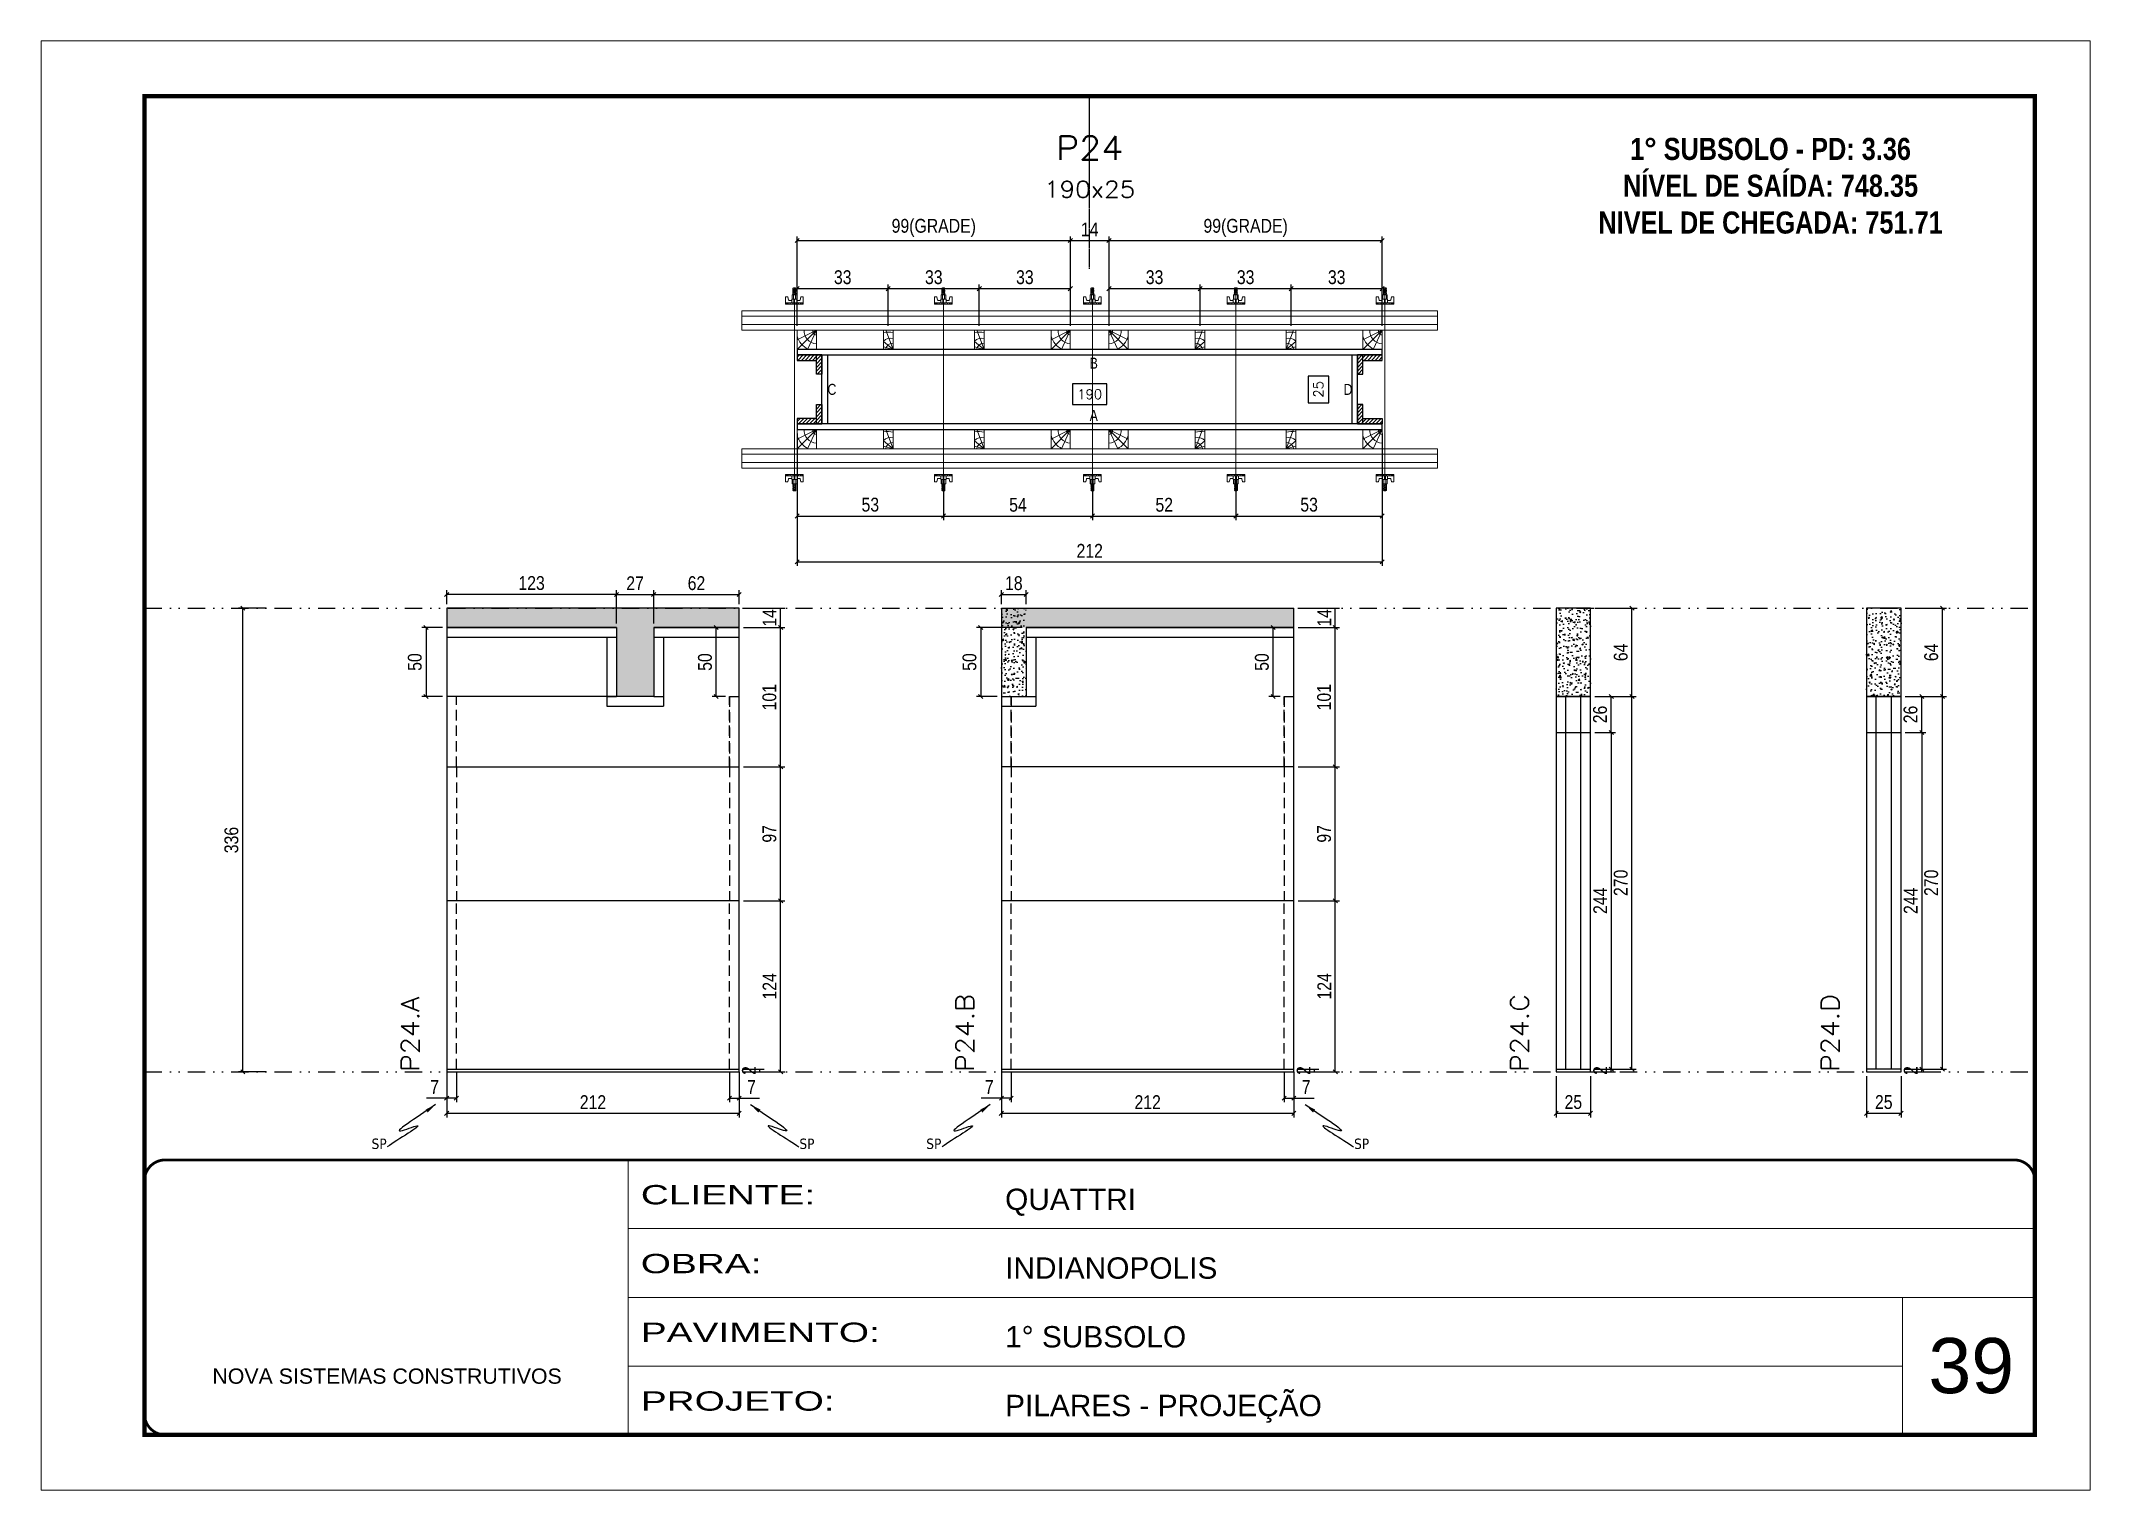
# Model space of a CAD drawing. Header units: millimetres. Extents: x 1945 to 8225, y 304 to 15137.
# Drawn here: x 5115 to 6600, y 3750 to 4800 of the extents above; entities that cross this region are included whole.
import ezdxf
from ezdxf.enums import TextEntityAlignment as Align

# ---------------------------------------------------------------- set-up
doc = ezdxf.new("R2010")
doc.units = ezdxf.units.MM
for name, pattern in [('CONTINUO', [0]), ('DASHED', [0.75, 0.5, -0.25]), ('DIVIDE2', [0.625, 0.25, -0.125, 0, -0.125, 0, -0.125]), ('HIDDEN', [0.375, 0.25, -0.125])]:
    doc.linetypes.add(name, pattern=pattern)
for name, color, linetype, lineweight in [('CARIMBO', 255, 'Continuous', 9), ('Folhas', 255, 'Continuous', 9), ('Hachura', 251, 'Continuous', 9), ('Madeira', 126, 'Continuous', 18), ('Perfil Metálico', 224, 'Continuous', 18), ('SARRAFO DE PRESSAO', 251, 'DASHED', 9), ('Texto Seção', 7, 'Continuous', 15)]:
    doc.layers.add(name, color=color, linetype=linetype, lineweight=lineweight)
for name, color, linetype in [('COTA', 241, 'Continuous'), ('NOMENCLATURA', 7, 'Continuous'), ('Nível', 160, 'Continuous'), ('Painéis', 200, 'Continuous'), ('PONTALETE', 7, 'Continuous'), ('SARR_2.2x7', 40, 'Continuous'), ('SARRAFO', 251, 'Continuous'), ('texto', 7, 'Continuous'), ('Texto de Titulo', 7, 'Continuous'), ('Texto Qtd Sarr', 242, 'Continuous')]:
    doc.layers.add(name, color=color, linetype=linetype)
doc.styles.add('ARIAL', font='arial.ttf')
doc.styles.add('COTA TECNICA', font='techl___.ttf', dxfattribs={"height": 10})
doc.styles.add('COTA TECNICA 2X', font='techl___.ttf', dxfattribs={"height": 10})
doc.styles.add('REGUA-120', font='ROMANS.shx', dxfattribs={"height": 15})
doc.styles.add('ROMANC', font='techb___.ttf', dxfattribs={"height": 2.5})
doc.styles.add('ROMANS', font='romans.shx')
doc.styles.get("Standard").update_dxf_attribs({"font": 'arial.ttf'})
doc.styles.add('Tecnologia', font='')
doc.styles.get('Tecnologia').set_extended_font_data('Forgotten Futurist')
doc.dimstyles.new('cotax2', dxfattribs={"dimtxt": 10, "dimasz": 3, "dimexe": 3, "dimexo": 3, "dimgap": 3, "dimtad": 1, "dimdec": 1, "dimlfac": 0.5, "dimzin": 12, "dimdsep": 46, "dimtxsty": 'COTA TECNICA 2X', "dimblk1": 'OBLIQUE', "dimblk2": 'OBLIQUE', "dimsah": 1, "dimcen": 0.9, "dimclrd": 256, "dimclre": 256, "dimclrt": 256, "dimadec": 1, "dimazin": 3, "dimtfac": 1, "dimtdec": 1, "dimtmove": 2, "dimatfit": 3, "dimfxl": 1, "dimtolj": 1, "dimtzin": 12, "dimarcsym": 0})
doc.dimstyles.new('PAINEL', dxfattribs={"dimtxt": 10, "dimasz": 3, "dimexe": 3, "dimexo": 3, "dimgap": 3, "dimtad": 1, "dimdec": 1, "dimzin": 12, "dimdsep": 46, "dimtxsty": 'COTA TECNICA', "dimblk1": 'OBLIQUE', "dimblk2": 'OBLIQUE', "dimsah": 1, "dimcen": 0.9, "dimclrd": 4, "dimclre": 4, "dimclrt": 240, "dimadec": 1, "dimazin": 3, "dimtfac": 1, "dimtdec": 1, "dimtmove": 0, "dimatfit": 3, "dimfxl": 1, "dimtolj": 1, "dimtzin": 12, "dimarcsym": 0})
doc.dimstyles.new('PAINEL-NOVA', dxfattribs={"dimtxt": 10, "dimasz": 3, "dimexe": 3, "dimexo": 3, "dimgap": 3, "dimtad": 1, "dimdec": 1, "dimzin": 12, "dimdsep": 46, "dimtxsty": 'COTA TECNICA', "dimblk1": 'OBLIQUE', "dimblk2": 'OBLIQUE', "dimsah": 1, "dimcen": 0.9, "dimclrd": 4, "dimclre": 4, "dimclrt": 240, "dimadec": 1, "dimazin": 3, "dimtfac": 1, "dimtdec": 1, "dimtix": 1, "dimtmove": 0, "dimatfit": 3, "dimfxl": 1, "dimtolj": 1, "dimtzin": 12, "dimarcsym": 0})
doc.dimstyles.new('SECÇÃO 2', dxfattribs={"dimtxt": 7, "dimasz": 6, "dimexe": 0.18, "dimexo": 2, "dimgap": -4, "dimtad": 3, "dimdec": 1, "dimlfac": 0.5, "dimzin": 12, "dimdsep": 46, "dimtxsty": 'ROMANS', "dimblk": 'ARCHTICK', "dimcen": 0.09, "dimse1": 1, "dimse2": 1, "dimsd1": 1, "dimsd2": 1, "dimclrd": 180, "dimclre": 5, "dimclrt": 1, "dimadec": 0, "dimazin": 3, "dimtfac": 1, "dimtdec": 1, "dimtofl": 0, "dimtmove": 0, "dimatfit": 3, "dimldrblk": 'ARCHTICK', "dimfxl": 1, "dimtolj": 1, "dimtzin": 0, "dimarcsym": 0})
doc.dimstyles.get("Standard").update_dxf_attribs({"dimtxt": 0.18, "dimasz": 0.18, "dimexe": 0.18, "dimexo": 0.0625, "dimgap": 0.09, "dimtad": 0, "dimtih": 1, "dimtoh": 1, "dimdec": 4, "dimzin": 0, "dimdsep": 46, "dimtxsty": 'Standard', "dimcen": 0.09, "dimadec": 0, "dimazin": 0, "dimtfac": 1, "dimtdec": 4, "dimtofl": 0, "dimtmove": 0, "dimatfit": 3, "dimfxl": 1, "dimtolj": 1, "dimtzin": 0, "dimarcsym": 0})
pattern_1 = [(51, (3958.935, 7934.698), (9.121755, -0.637855), [0.9525, -10.4775]), (356, (3958.935, 7934.698), (-1.928623, 9.520633), [0.762, -8.38203]), (101.45144, (3959.695, 7934.645), (7.193132, 8.882778), [0.8095, -8.904512]), (47.1842, (3958.891, 7937.238), (13.588575, -1.865247), [1.42875, -15.71625]), (97.63556, (3960.023, 7937.082), (11.65249, 12.576586), [1.21425, -13.35678]), (352.18415, (3958.891, 7937.238), (11.65249, 12.576586), [1.143, -12.572987]), (22, (3960.172, 7936.625), (7.668804, -4.980179), [0.9525, -10.4775]), (327, (3960.172, 7936.625), (2.928905, 9.261925), [0.762, -8.382]), (72.45145, (3960.811, 7936.21), (10.597708, 4.281746), [0.8095, -8.904497]), (38.5, (3958.935, 7934.6982), (0.0806222, 4.2298032), [0, -8.2804, 0, -8.509, 0, -8.41375]), (8.5, (3958.935, 7934.6982), (3.2530547, 5.066574), [0, -4.8514, 0, -8.0899, 0, -3.20675]), (328.5, (3956.1035, 7934.6488), (6.7834962, -0.1680745), [0, -3.175, 0, -9.906, 0, -13.1445]), (318.5, (3954.8337, 7934.6266), (7.383143, 1.4003915), [0, -4.1275, 0, -6.5786, 0, -9.3345])]
pattern_2 = [(46, (7349.8572, 6679.682), (-1.3703423, 1.3233242), [])]

msp = doc.modelspace()

# ---------------------------------------------------------------- texts
at = {"layer": 'CARIMBO', "style": 'ARIAL'}
msp.add_text('39', height=40, dxfattribs=at).set_placement((6482.72, 3820.08))
at = {"layer": 'NOMENCLATURA', "linetype": 'Continuous', "ltscale": 30, "width": 0.8}
for s, p in [('B', (5874.86, 4562.48)), ('C', (5684.86, 4543.48)), ('D', (6058.86, 4543.48)), ('A', (5874.86, 4524.48))]:
    msp.add_text(s, height=8, dxfattribs=at).set_placement(p)
at = {"layer": 'NOMENCLATURA', "color": 2, "insert": (6368.35, 4729.73), "char_height": 16, "attachment_point": 2, "style": 'ROMANC'}
msp.add_mtext_dynamic_manual_height_columns('1° SUBSOLO - PD: 3.36\\PNÍVEL DE SAÍDA: 748.35\\PNIVEL DE CHEGADA: 751.71', width=449.0761, gutter_width=1, heights=[0], dxfattribs=at)
at = {"layer": 'Texto Seção', "style": 'REGUA-120', "width": 1.1}
for s, p in [('P24.A', (5388.94, 4052.9)), ('P24.B', (5790.94, 4052.9)), ('P24.C', (6192.94, 4052.9)), ('P24.D', (6417.94, 4052.9))]:
    msp.add_text(s, height=13, rotation=90, dxfattribs=at).set_placement(p)

# ---------------------------------------------------------------- blocks, each defined once
blk = doc.blocks.new('9999999999')
at = {"color": 30, "linetype": 'CONTINUO'}
for p, q in [((98564.6, 34230.2), (98564.6, 34429.4)), ((98564.6, 34379.6), (99584, 34379.6)), ((98564.6, 34329.8), (99488, 34329.8)), ((99584, 34329.8), (99488, 34329.8)), ((99488, 34329.8), (99488, 34230.2)), ((98564.6, 34280), (99488, 34280))]:
    blk.add_line(p, q, dxfattribs=at)
at = {"color": 30, "linetype": 'CONTINUO', "const_width": 2}
blk.add_lwpolyline([(99584, 34230.2), (99584, 34414.4, 0.414214), (99569, 34429.4), (98229, 34429.4, 0.414214), (98214, 34414.4), (98214, 34245.2, 0.414214), (98229, 34230.2), (99584, 34230.2)], format="xyb", dxfattribs=at)
at = {"layer": 'Folhas'}
blk.add_lwpolyline([(98139, 34190.2), (99624, 34190.2), (99624, 35240.2), (98139, 35240.2)], close=True, dxfattribs=at)
at = {"layer": 'Folhas', "color": 30, "const_width": 3}
blk.add_lwpolyline([(98214, 34230.2), (99584, 34230.2), (99584, 35200.2), (98214, 35200.2)], close=True, dxfattribs=at)
at = {"color": 7, "linetype": 'Continuous', "ltscale": 5, "style": 'ARIAL'}
for s, height, p in [('QUATTRI', 15.48, (98837.7, 34393.1)), ('INDIANOPOLIS', 15.483, (98837.7, 34343.3)), ('1° SUBSOLO', 15.48, (98837.7, 34293.5)), ('NOVA SISTEMAS CONSTRUTIVOS', 11.059, (98263.2, 34267.2)), ('PILARES - PROJEÇÃO', 15.483, (98837.7, 34243.7))]:
    blk.add_text(s, height=height, dxfattribs=at).set_placement(p)
at = {"layer": 'Folhas', "color": 7, "style": 'Tecnologia', "width": 1.5}
for s, p in [('CLIENTE:', (98573.7, 34397.2)), ('OBRA:', (98573.7, 34347.3)), ('PAVIMENTO:', (98573.7, 34297.5)), ('PROJETO:', (98573.7, 34247.7))]:
    blk.add_text(s, height=14, dxfattribs=at).set_placement(p)
blk = doc.blocks.new('_Oblique')
at = {"color": 0, "linetype": 'ByBlock', "lineweight": -2}
blk.add_line((-0.5, -0.5), (0.5, 0.5), dxfattribs=at)
blk = doc.blocks.new('*D348')
at = {"layer": 'COTA', "color": 4, "linetype": 'Continuous', "lineweight": -2, "ltscale": 30, "transparency": 16777216}
for p, q in [((6240.9, 4298.9), (6255.9, 4298.9)), ((6252.9, 4298.9), (6252.9, 4054.9)), ((6240.9, 4054.9), (6255.9, 4054.9))]:
    blk.add_line(p, q, dxfattribs=at)
at = {"layer": 'Defpoints', "color": 0, "linetype": 'Continuous', "ltscale": 30, "transparency": 16777216}
for p in [(6237.9, 4298.9), (6237.9, 4054.9), (6252.9, 4054.9)]:
    blk.add_point(p, dxfattribs=at)
at = {"layer": 'COTA', "color": 4, "linetype": 'Continuous', "lineweight": -2, "ltscale": 30, "transparency": 16777216, "xscale": 3, "yscale": 3, "zscale": 3}
for p, rotation in [((6252.9, 4298.9), 90), ((6252.9, 4054.9), 270)]:
    blk.add_blockref('_Oblique', p, dxfattribs=dict(at, rotation=rotation))
at = {"layer": 'COTA', "color": 240, "linetype": 'Continuous', "ltscale": 30, "transparency": 16777216, "insert": (6244.9, 4176.9), "char_height": 10, "attachment_point": 5, "rotation": 90, "style": 'COTA TECNICA'}
blk.add_mtext('\\A1;244', dxfattribs=at)
blk = doc.blocks.new('*D349')
at = {"layer": 'COTA', "color": 4, "linetype": 'Continuous', "lineweight": -2, "ltscale": 30, "transparency": 16777216}
for p, q in [((6240.9, 4324.9), (6255.9, 4324.9)), ((6252.9, 4298.9), (6252.9, 4324.9)), ((6240.9, 4298.9), (6255.9, 4298.9))]:
    blk.add_line(p, q, dxfattribs=at)
at = {"layer": 'Defpoints', "color": 0, "linetype": 'Continuous', "ltscale": 30, "transparency": 16777216}
for p in [(6237.9, 4324.9), (6252.9, 4324.9), (6237.9, 4298.9)]:
    blk.add_point(p, dxfattribs=at)
at = {"layer": 'COTA', "color": 4, "linetype": 'Continuous', "lineweight": -2, "ltscale": 30, "transparency": 16777216, "xscale": 3, "yscale": 3, "zscale": 3}
for p, rotation in [((6252.9, 4324.9), 90), ((6252.9, 4298.9), 270)]:
    blk.add_blockref('_Oblique', p, dxfattribs=dict(at, rotation=rotation))
at = {"layer": 'COTA', "color": 240, "linetype": 'Continuous', "ltscale": 30, "transparency": 16777216, "insert": (6244.8, 4311.9), "char_height": 10, "attachment_point": 5, "rotation": 90, "style": 'COTA TECNICA'}
blk.add_mtext('\\A1;26', dxfattribs=at)
blk = doc.blocks.new('*D350')
at = {"layer": 'COTA', "color": 4, "linetype": 'Continuous', "lineweight": -2, "ltscale": 30, "transparency": 16777216}
for p, q in [((6465.9, 4298.9), (6480.9, 4298.9)), ((6477.9, 4298.9), (6477.9, 4054.9)), ((6465.9, 4054.9), (6480.9, 4054.9))]:
    blk.add_line(p, q, dxfattribs=at)
at = {"layer": 'Defpoints', "color": 0, "linetype": 'Continuous', "ltscale": 30, "transparency": 16777216}
for p in [(6462.9, 4298.9), (6462.9, 4054.9), (6477.9, 4054.9)]:
    blk.add_point(p, dxfattribs=at)
at = {"layer": 'COTA', "color": 4, "linetype": 'Continuous', "lineweight": -2, "ltscale": 30, "transparency": 16777216, "xscale": 3, "yscale": 3, "zscale": 3}
for p, rotation in [((6477.9, 4298.9), 90), ((6477.9, 4054.9), 270)]:
    blk.add_blockref('_Oblique', p, dxfattribs=dict(at, rotation=rotation))
at = {"layer": 'COTA', "color": 240, "linetype": 'Continuous', "ltscale": 30, "transparency": 16777216, "insert": (6469.9, 4176.9), "char_height": 10, "attachment_point": 5, "rotation": 90, "style": 'COTA TECNICA'}
blk.add_mtext('\\A1;244', dxfattribs=at)
blk = doc.blocks.new('*D351')
at = {"layer": 'COTA', "color": 4, "linetype": 'Continuous', "lineweight": -2, "ltscale": 30, "transparency": 16777216}
for p, q in [((6465.9, 4324.9), (6480.9, 4324.9)), ((6477.9, 4298.9), (6477.9, 4324.9)), ((6465.9, 4298.9), (6480.9, 4298.9))]:
    blk.add_line(p, q, dxfattribs=at)
at = {"layer": 'Defpoints', "color": 0, "linetype": 'Continuous', "ltscale": 30, "transparency": 16777216}
for p in [(6462.9, 4324.9), (6477.9, 4324.9), (6462.9, 4298.9)]:
    blk.add_point(p, dxfattribs=at)
at = {"layer": 'COTA', "color": 4, "linetype": 'Continuous', "lineweight": -2, "ltscale": 30, "transparency": 16777216, "xscale": 3, "yscale": 3, "zscale": 3}
for p, rotation in [((6477.9, 4324.9), 90), ((6477.9, 4298.9), 270)]:
    blk.add_blockref('_Oblique', p, dxfattribs=dict(at, rotation=rotation))
at = {"layer": 'COTA', "color": 240, "linetype": 'Continuous', "ltscale": 30, "transparency": 16777216, "insert": (6469.8, 4311.9), "char_height": 10, "attachment_point": 5, "rotation": 90, "style": 'COTA TECNICA'}
blk.add_mtext('\\A1;26', dxfattribs=at)
blk = doc.blocks.new('*D352')
at = {"layer": 'COTA', "color": 4, "linetype": 'Continuous', "lineweight": -2, "ltscale": 30, "transparency": 16777216}
for p, q in [((5623.9, 4054.9), (5638.9, 4054.9)), ((5635.9, 4052.9), (5635.9, 4054.9)), ((5623.9, 4052.9), (5638.9, 4052.9))]:
    blk.add_line(p, q, dxfattribs=at)
at = {"layer": 'Defpoints', "color": 0, "linetype": 'Continuous', "ltscale": 30, "transparency": 16777216}
for p in [(5620.9, 4054.9), (5635.9, 4054.9), (5620.9, 4052.9)]:
    blk.add_point(p, dxfattribs=at)
at = {"layer": 'COTA', "color": 240, "linetype": 'Continuous', "ltscale": 30, "transparency": 16777216, "insert": (5627.9, 4053.9), "char_height": 10, "attachment_point": 5, "rotation": 90, "style": 'COTA TECNICA'}
blk.add_mtext('\\A1;2', dxfattribs=at)
blk = doc.blocks.new('*D353')
at = {"layer": 'COTA', "color": 4, "linetype": 'Continuous', "lineweight": -2, "ltscale": 30, "transparency": 16777216}
for p, q in [((5623.9, 4273.9), (5653.9, 4273.9)), ((5650.9, 4176.9), (5650.9, 4273.9)), ((5623.9, 4176.9), (5653.9, 4176.9))]:
    blk.add_line(p, q, dxfattribs=at)
at = {"layer": 'Defpoints', "color": 0, "linetype": 'Continuous', "ltscale": 30, "transparency": 16777216}
for p in [(5620.9, 4273.9), (5650.9, 4273.9), (5620.9, 4176.9)]:
    blk.add_point(p, dxfattribs=at)
at = {"layer": 'COTA', "color": 4, "linetype": 'Continuous', "lineweight": -2, "ltscale": 30, "transparency": 16777216, "xscale": 3, "yscale": 3, "zscale": 3}
for p, rotation in [((5650.9, 4273.9), 90), ((5650.9, 4176.9), 270)]:
    blk.add_blockref('_Oblique', p, dxfattribs=dict(at, rotation=rotation))
at = {"layer": 'COTA', "color": 240, "linetype": 'Continuous', "ltscale": 30, "transparency": 16777216, "insert": (5642.8, 4225.4), "char_height": 10, "attachment_point": 5, "rotation": 90, "style": 'COTA TECNICA'}
blk.add_mtext('\\A1;97', dxfattribs=at)
blk = doc.blocks.new('*D354')
at = {"layer": 'COTA', "color": 4, "linetype": 'Continuous', "lineweight": -2, "ltscale": 30, "transparency": 16777216}
for p, q in [((5623.9, 4374.9), (5653.9, 4374.9)), ((5650.9, 4273.9), (5650.9, 4374.9)), ((5623.9, 4273.9), (5653.9, 4273.9))]:
    blk.add_line(p, q, dxfattribs=at)
at = {"layer": 'Defpoints', "color": 0, "linetype": 'Continuous', "ltscale": 30, "transparency": 16777216}
for p in [(5620.9, 4374.9), (5650.9, 4374.9), (5620.9, 4273.9)]:
    blk.add_point(p, dxfattribs=at)
at = {"layer": 'COTA', "color": 4, "linetype": 'Continuous', "lineweight": -2, "ltscale": 30, "transparency": 16777216, "xscale": 3, "yscale": 3, "zscale": 3}
for p, rotation in [((5650.9, 4374.9), 90), ((5650.9, 4273.9), 270)]:
    blk.add_blockref('_Oblique', p, dxfattribs=dict(at, rotation=rotation))
at = {"layer": 'COTA', "color": 240, "linetype": 'Continuous', "ltscale": 30, "transparency": 16777216, "insert": (5642.8, 4324.4), "char_height": 10, "attachment_point": 5, "rotation": 90, "style": 'COTA TECNICA'}
blk.add_mtext('\\A1;101', dxfattribs=at)
blk = doc.blocks.new('*D355')
at = {"layer": 'COTA', "color": 4, "linetype": 'Continuous', "lineweight": -2, "ltscale": 30, "transparency": 16777216}
for p, q in [((5623.9, 4388.9), (5653.9, 4388.9)), ((5650.9, 4374.9), (5650.9, 4388.9)), ((5623.9, 4374.9), (5653.9, 4374.9))]:
    blk.add_line(p, q, dxfattribs=at)
at = {"layer": 'Defpoints', "color": 0, "linetype": 'Continuous', "ltscale": 30, "transparency": 16777216}
for p in [(5620.9, 4388.9), (5650.9, 4388.9), (5620.9, 4374.9)]:
    blk.add_point(p, dxfattribs=at)
at = {"layer": 'COTA', "color": 240, "linetype": 'Continuous', "ltscale": 30, "transparency": 16777216, "insert": (5642.9, 4381.9), "char_height": 10, "attachment_point": 5, "rotation": 90, "style": 'COTA TECNICA'}
blk.add_mtext('\\A1;14', dxfattribs=at)
blk = doc.blocks.new('*D356')
at = {"layer": 'COTA', "color": 4, "linetype": 'Continuous', "lineweight": -2, "ltscale": 30, "transparency": 16777216}
for p, q in [((5623.9, 4176.9), (5653.9, 4176.9)), ((5650.9, 4052.9), (5650.9, 4176.9)), ((5623.9, 4052.9), (5653.9, 4052.9))]:
    blk.add_line(p, q, dxfattribs=at)
at = {"layer": 'Defpoints', "color": 0, "linetype": 'Continuous', "ltscale": 30, "transparency": 16777216}
for p in [(5620.9, 4176.9), (5650.9, 4176.9), (5620.9, 4052.9)]:
    blk.add_point(p, dxfattribs=at)
at = {"layer": 'COTA', "color": 4, "linetype": 'Continuous', "lineweight": -2, "ltscale": 30, "transparency": 16777216, "xscale": 3, "yscale": 3, "zscale": 3}
for p, rotation in [((5650.9, 4176.9), 90), ((5650.9, 4052.9), 270)]:
    blk.add_blockref('_Oblique', p, dxfattribs=dict(at, rotation=rotation))
at = {"layer": 'COTA', "color": 240, "linetype": 'Continuous', "ltscale": 30, "transparency": 16777216, "insert": (5642.9, 4114.9), "char_height": 10, "attachment_point": 5, "rotation": 90, "style": 'COTA TECNICA'}
blk.add_mtext('\\A1;124', dxfattribs=at)
blk = doc.blocks.new('*D357')
at = {"layer": 'COTA', "color": 4, "linetype": 'Continuous', "lineweight": -2, "ltscale": 30, "transparency": 16777216}
for p, q in [((5408.9, 4049.9), (5408.9, 4019.9)), ((5620.9, 4049.9), (5620.9, 4019.9)), ((5408.9, 4022.9), (5620.9, 4022.9))]:
    blk.add_line(p, q, dxfattribs=at)
at = {"layer": 'Defpoints', "color": 0, "linetype": 'Continuous', "ltscale": 30, "transparency": 16777216}
for p in [(5408.9, 4052.9), (5620.9, 4052.9), (5620.9, 4022.9)]:
    blk.add_point(p, dxfattribs=at)
at = {"layer": 'COTA', "color": 4, "linetype": 'Continuous', "lineweight": -2, "ltscale": 30, "transparency": 16777216, "xscale": 3, "yscale": 3, "zscale": 3, "rotation": 180}
blk.add_blockref('_Oblique', (5408.9, 4022.9), dxfattribs=at)
at = {"layer": 'COTA', "color": 4, "linetype": 'Continuous', "lineweight": -2, "ltscale": 30, "transparency": 16777216, "xscale": 3, "yscale": 3, "zscale": 3}
blk.add_blockref('_Oblique', (5620.9, 4022.9), dxfattribs=at)
at = {"layer": 'COTA', "color": 240, "linetype": 'Continuous', "ltscale": 30, "transparency": 16777216, "insert": (5514.9, 4031), "char_height": 10, "attachment_point": 5, "style": 'COTA TECNICA'}
blk.add_mtext('\\A1;212', dxfattribs=at)
blk = doc.blocks.new('*D25')
at = {"layer": 'COTA', "color": 4, "linetype": 'ByBlock', "lineweight": -2, "transparency": 16777216}
for p, q in [((4967.6, 7361.8), (4967.6, 7339.8)), ((4974.6, 7361.8), (4974.6, 7339.8)), ((4967.6, 7342.8), (4952.9, 7342.8)), ((4974.6, 7342.8), (4967.6, 7342.8))]:
    blk.add_line(p, q, dxfattribs=at)
at = {"layer": 'Defpoints', "color": 0, "linetype": 'ByBlock', "transparency": 16777216}
for p in [(4967.6, 7364.8), (4974.6, 7364.8), (4967.6, 7342.8)]:
    blk.add_point(p, dxfattribs=at)
at = {"layer": 'COTA', "color": 4, "linetype": 'ByBlock', "lineweight": -2, "transparency": 16777216, "xscale": 3, "yscale": 3, "zscale": 3, "rotation": 180}
blk.add_blockref('_Oblique', (4967.6, 7342.8), dxfattribs=at)
at = {"layer": 'COTA', "color": 4, "linetype": 'ByBlock', "lineweight": -2, "transparency": 16777216, "xscale": 3, "yscale": 3, "zscale": 3}
blk.add_blockref('_Oblique', (4974.6, 7342.8), dxfattribs=at)
at = {"layer": 'COTA', "color": 240, "linetype": 'ByBlock', "transparency": 16777216, "insert": (4958.8, 7350.9), "char_height": 10, "attachment_point": 5, "style": 'COTA TECNICA'}
blk.add_mtext('\\A1;7', dxfattribs=at)
blk = doc.blocks.new('*D27')
at = {"layer": 'COTA', "color": 4, "linetype": 'ByBlock', "lineweight": -2, "transparency": 16777216}
for p, q in [((131596, 29930.8), (131596, 29908.7)), ((131603, 29930.7), (131603, 29908.7)), ((131596, 29911.7), (131603, 29911.7)), ((131603, 29911.7), (131617.8, 29911.7))]:
    blk.add_line(p, q, dxfattribs=at)
at = {"layer": 'Defpoints', "color": 0, "linetype": 'ByBlock', "transparency": 16777216}
for p in [(131596, 29933.8), (131603, 29933.7), (131603, 29911.7)]:
    blk.add_point(p, dxfattribs=at)
at = {"layer": 'COTA', "color": 4, "linetype": 'ByBlock', "lineweight": -2, "transparency": 16777216, "xscale": 3, "yscale": 3, "zscale": 3, "rotation": 180}
blk.add_blockref('_Oblique', (131596, 29911.7), dxfattribs=at)
at = {"layer": 'COTA', "color": 4, "linetype": 'ByBlock', "lineweight": -2, "transparency": 16777216, "xscale": 3, "yscale": 3, "zscale": 3}
blk.add_blockref('_Oblique', (131603, 29911.7), dxfattribs=at)
at = {"layer": 'COTA', "color": 240, "linetype": 'ByBlock', "transparency": 16777216, "insert": (131611.9, 29919.7), "char_height": 10, "attachment_point": 5, "style": 'COTA TECNICA'}
blk.add_mtext('\\A1;7', dxfattribs=at)
blk = doc.blocks.new('*D358')
at = {"layer": 'COTA', "color": 4, "linetype": 'Continuous', "lineweight": -2, "ltscale": 30, "transparency": 16777216}
for p, q in [((6025.9, 4054.9), (6040.9, 4054.9)), ((6037.9, 4052.9), (6037.9, 4054.9)), ((6025.9, 4052.9), (6040.9, 4052.9))]:
    blk.add_line(p, q, dxfattribs=at)
at = {"layer": 'Defpoints', "color": 0, "linetype": 'Continuous', "ltscale": 30, "transparency": 16777216}
for p in [(6022.9, 4054.9), (6037.9, 4054.9), (6022.9, 4052.9)]:
    blk.add_point(p, dxfattribs=at)
at = {"layer": 'COTA', "color": 240, "linetype": 'Continuous', "ltscale": 30, "transparency": 16777216, "insert": (6029.9, 4053.9), "char_height": 10, "attachment_point": 5, "rotation": 90, "style": 'COTA TECNICA'}
blk.add_mtext('\\A1;2', dxfattribs=at)
blk = doc.blocks.new('*D359')
at = {"layer": 'COTA', "color": 4, "linetype": 'Continuous', "lineweight": -2, "ltscale": 30, "transparency": 16777216}
for p, q in [((6025.9, 4273.9), (6055.9, 4273.9)), ((6052.9, 4176.9), (6052.9, 4273.9)), ((6025.9, 4176.9), (6055.9, 4176.9))]:
    blk.add_line(p, q, dxfattribs=at)
at = {"layer": 'Defpoints', "color": 0, "linetype": 'Continuous', "ltscale": 30, "transparency": 16777216}
for p in [(6022.9, 4273.9), (6052.9, 4273.9), (6022.9, 4176.9)]:
    blk.add_point(p, dxfattribs=at)
at = {"layer": 'COTA', "color": 4, "linetype": 'Continuous', "lineweight": -2, "ltscale": 30, "transparency": 16777216, "xscale": 3, "yscale": 3, "zscale": 3}
for p, rotation in [((6052.9, 4273.9), 90), ((6052.9, 4176.9), 270)]:
    blk.add_blockref('_Oblique', p, dxfattribs=dict(at, rotation=rotation))
at = {"layer": 'COTA', "color": 240, "linetype": 'Continuous', "ltscale": 30, "transparency": 16777216, "insert": (6044.8, 4225.4), "char_height": 10, "attachment_point": 5, "rotation": 90, "style": 'COTA TECNICA'}
blk.add_mtext('\\A1;97', dxfattribs=at)
blk = doc.blocks.new('*D360')
at = {"layer": 'COTA', "color": 4, "linetype": 'Continuous', "lineweight": -2, "ltscale": 30, "transparency": 16777216}
for p, q in [((6025.9, 4374.9), (6055.9, 4374.9)), ((6052.9, 4273.9), (6052.9, 4374.9)), ((6025.9, 4273.9), (6055.9, 4273.9))]:
    blk.add_line(p, q, dxfattribs=at)
at = {"layer": 'Defpoints', "color": 0, "linetype": 'Continuous', "ltscale": 30, "transparency": 16777216}
for p in [(6022.9, 4374.9), (6052.9, 4374.9), (6022.9, 4273.9)]:
    blk.add_point(p, dxfattribs=at)
at = {"layer": 'COTA', "color": 4, "linetype": 'Continuous', "lineweight": -2, "ltscale": 30, "transparency": 16777216, "xscale": 3, "yscale": 3, "zscale": 3}
for p, rotation in [((6052.9, 4374.9), 90), ((6052.9, 4273.9), 270)]:
    blk.add_blockref('_Oblique', p, dxfattribs=dict(at, rotation=rotation))
at = {"layer": 'COTA', "color": 240, "linetype": 'Continuous', "ltscale": 30, "transparency": 16777216, "insert": (6044.8, 4324.4), "char_height": 10, "attachment_point": 5, "rotation": 90, "style": 'COTA TECNICA'}
blk.add_mtext('\\A1;101', dxfattribs=at)
blk = doc.blocks.new('*D361')
at = {"layer": 'COTA', "color": 4, "linetype": 'Continuous', "lineweight": -2, "ltscale": 30, "transparency": 16777216}
for p, q in [((6025.9, 4388.9), (6055.9, 4388.9)), ((6052.9, 4374.9), (6052.9, 4388.9)), ((6025.9, 4374.9), (6055.9, 4374.9))]:
    blk.add_line(p, q, dxfattribs=at)
at = {"layer": 'Defpoints', "color": 0, "linetype": 'Continuous', "ltscale": 30, "transparency": 16777216}
for p in [(6022.9, 4388.9), (6052.9, 4388.9), (6022.9, 4374.9)]:
    blk.add_point(p, dxfattribs=at)
at = {"layer": 'COTA', "color": 240, "linetype": 'Continuous', "ltscale": 30, "transparency": 16777216, "insert": (6044.9, 4381.9), "char_height": 10, "attachment_point": 5, "rotation": 90, "style": 'COTA TECNICA'}
blk.add_mtext('\\A1;14', dxfattribs=at)
blk = doc.blocks.new('*D362')
at = {"layer": 'COTA', "color": 4, "linetype": 'Continuous', "lineweight": -2, "ltscale": 30, "transparency": 16777216}
for p, q in [((6025.9, 4176.9), (6055.9, 4176.9)), ((6052.9, 4052.9), (6052.9, 4176.9)), ((6025.9, 4052.9), (6055.9, 4052.9))]:
    blk.add_line(p, q, dxfattribs=at)
at = {"layer": 'Defpoints', "color": 0, "linetype": 'Continuous', "ltscale": 30, "transparency": 16777216}
for p in [(6022.9, 4176.9), (6052.9, 4176.9), (6022.9, 4052.9)]:
    blk.add_point(p, dxfattribs=at)
at = {"layer": 'COTA', "color": 4, "linetype": 'Continuous', "lineweight": -2, "ltscale": 30, "transparency": 16777216, "xscale": 3, "yscale": 3, "zscale": 3}
for p, rotation in [((6052.9, 4176.9), 90), ((6052.9, 4052.9), 270)]:
    blk.add_blockref('_Oblique', p, dxfattribs=dict(at, rotation=rotation))
at = {"layer": 'COTA', "color": 240, "linetype": 'Continuous', "ltscale": 30, "transparency": 16777216, "insert": (6044.9, 4114.9), "char_height": 10, "attachment_point": 5, "rotation": 90, "style": 'COTA TECNICA'}
blk.add_mtext('\\A1;124', dxfattribs=at)
blk = doc.blocks.new('*D363')
at = {"layer": 'COTA', "color": 4, "linetype": 'Continuous', "lineweight": -2, "ltscale": 30, "transparency": 16777216}
for p, q in [((5810.9, 4049.9), (5810.9, 4019.9)), ((6022.9, 4049.9), (6022.9, 4019.9)), ((5810.9, 4022.9), (6022.9, 4022.9))]:
    blk.add_line(p, q, dxfattribs=at)
at = {"layer": 'Defpoints', "color": 0, "linetype": 'Continuous', "ltscale": 30, "transparency": 16777216}
for p in [(5810.9, 4052.9), (6022.9, 4052.9), (6022.9, 4022.9)]:
    blk.add_point(p, dxfattribs=at)
at = {"layer": 'COTA', "color": 4, "linetype": 'Continuous', "lineweight": -2, "ltscale": 30, "transparency": 16777216, "xscale": 3, "yscale": 3, "zscale": 3, "rotation": 180}
blk.add_blockref('_Oblique', (5810.9, 4022.9), dxfattribs=at)
at = {"layer": 'COTA', "color": 4, "linetype": 'Continuous', "lineweight": -2, "ltscale": 30, "transparency": 16777216, "xscale": 3, "yscale": 3, "zscale": 3}
blk.add_blockref('_Oblique', (6022.9, 4022.9), dxfattribs=at)
at = {"layer": 'COTA', "color": 240, "linetype": 'Continuous', "ltscale": 30, "transparency": 16777216, "insert": (5916.9, 4031), "char_height": 10, "attachment_point": 5, "style": 'COTA TECNICA'}
blk.add_mtext('\\A1;212', dxfattribs=at)
blk = doc.blocks.new('*D364')
at = {"layer": 'COTA', "color": 4, "linetype": 'Continuous', "lineweight": -2, "ltscale": 30, "transparency": 16777216}
for p, q in [((6240.9, 4054.9), (6255.9, 4054.9)), ((6252.9, 4052.9), (6252.9, 4054.9)), ((6240.9, 4052.9), (6255.9, 4052.9))]:
    blk.add_line(p, q, dxfattribs=at)
at = {"layer": 'Defpoints', "color": 0, "linetype": 'Continuous', "ltscale": 30, "transparency": 16777216}
for p in [(6237.9, 4054.9), (6252.9, 4054.9), (6237.9, 4052.9)]:
    blk.add_point(p, dxfattribs=at)
at = {"layer": 'COTA', "color": 240, "linetype": 'Continuous', "ltscale": 30, "transparency": 16777216, "insert": (6244.9, 4053.9), "char_height": 10, "attachment_point": 5, "rotation": 90, "style": 'COTA TECNICA'}
blk.add_mtext('\\A1;2', dxfattribs=at)
blk = doc.blocks.new('*D365')
at = {"layer": 'COTA', "color": 4, "linetype": 'Continuous', "lineweight": -2, "ltscale": 30, "transparency": 16777216}
for p, q in [((6240.9, 4324.9), (6270.9, 4324.9)), ((6267.9, 4054.9), (6267.9, 4324.9)), ((6240.9, 4054.9), (6270.9, 4054.9))]:
    blk.add_line(p, q, dxfattribs=at)
at = {"layer": 'Defpoints', "color": 0, "linetype": 'Continuous', "ltscale": 30, "transparency": 16777216}
for p in [(6237.9, 4324.9), (6267.9, 4324.9), (6237.9, 4054.9)]:
    blk.add_point(p, dxfattribs=at)
at = {"layer": 'COTA', "color": 4, "linetype": 'Continuous', "lineweight": -2, "ltscale": 30, "transparency": 16777216, "xscale": 3, "yscale": 3, "zscale": 3}
for p, rotation in [((6267.9, 4324.9), 90), ((6267.9, 4054.9), 270)]:
    blk.add_blockref('_Oblique', p, dxfattribs=dict(at, rotation=rotation))
at = {"layer": 'COTA', "color": 240, "linetype": 'Continuous', "ltscale": 30, "transparency": 16777216, "insert": (6259.8, 4189.9), "char_height": 10, "attachment_point": 5, "rotation": 90, "style": 'COTA TECNICA'}
blk.add_mtext('\\A1;270', dxfattribs=at)
blk = doc.blocks.new('*D366')
at = {"layer": 'COTA', "color": 4, "linetype": 'Continuous', "lineweight": -2, "ltscale": 30, "transparency": 16777216}
for p, q in [((6240.9, 4388.9), (6270.9, 4388.9)), ((6267.9, 4324.9), (6267.9, 4388.9)), ((6240.9, 4324.9), (6270.9, 4324.9))]:
    blk.add_line(p, q, dxfattribs=at)
at = {"layer": 'Defpoints', "color": 0, "linetype": 'Continuous', "ltscale": 30, "transparency": 16777216}
for p in [(6237.9, 4388.9), (6267.9, 4388.9), (6237.9, 4324.9)]:
    blk.add_point(p, dxfattribs=at)
at = {"layer": 'COTA', "color": 4, "linetype": 'Continuous', "lineweight": -2, "ltscale": 30, "transparency": 16777216, "xscale": 3, "yscale": 3, "zscale": 3}
for p, rotation in [((6267.9, 4388.9), 90), ((6267.9, 4324.9), 270)]:
    blk.add_blockref('_Oblique', p, dxfattribs=dict(at, rotation=rotation))
at = {"layer": 'COTA', "color": 240, "linetype": 'Continuous', "ltscale": 30, "transparency": 16777216, "insert": (6259.8, 4356.9), "char_height": 10, "attachment_point": 5, "rotation": 90, "style": 'COTA TECNICA'}
blk.add_mtext('\\A1;64', dxfattribs=at)
blk = doc.blocks.new('*D367')
at = {"layer": 'COTA', "color": 4, "linetype": 'Continuous', "lineweight": -2, "ltscale": 30, "transparency": 16777216}
for p, q in [((6212.9, 4049.9), (6212.9, 4019.9)), ((6237.9, 4049.9), (6237.9, 4019.9)), ((6212.9, 4022.9), (6237.9, 4022.9))]:
    blk.add_line(p, q, dxfattribs=at)
at = {"layer": 'Defpoints', "color": 0, "linetype": 'Continuous', "ltscale": 30, "transparency": 16777216}
for p in [(6212.9, 4052.9), (6237.9, 4052.9), (6237.9, 4022.9)]:
    blk.add_point(p, dxfattribs=at)
at = {"layer": 'COTA', "color": 4, "linetype": 'Continuous', "lineweight": -2, "ltscale": 30, "transparency": 16777216, "xscale": 3, "yscale": 3, "zscale": 3, "rotation": 180}
blk.add_blockref('_Oblique', (6212.9, 4022.9), dxfattribs=at)
at = {"layer": 'COTA', "color": 4, "linetype": 'Continuous', "lineweight": -2, "ltscale": 30, "transparency": 16777216, "xscale": 3, "yscale": 3, "zscale": 3}
blk.add_blockref('_Oblique', (6237.9, 4022.9), dxfattribs=at)
at = {"layer": 'COTA', "color": 240, "linetype": 'Continuous', "ltscale": 30, "transparency": 16777216, "insert": (6225.4, 4031), "char_height": 10, "attachment_point": 5, "style": 'COTA TECNICA'}
blk.add_mtext('\\A1;25', dxfattribs=at)
blk = doc.blocks.new('*D368')
at = {"layer": 'COTA', "color": 4, "linetype": 'Continuous', "lineweight": -2, "ltscale": 30, "transparency": 16777216}
for p, q in [((6465.9, 4054.9), (6480.9, 4054.9)), ((6477.9, 4052.9), (6477.9, 4054.9)), ((6465.9, 4052.9), (6480.9, 4052.9))]:
    blk.add_line(p, q, dxfattribs=at)
at = {"layer": 'Defpoints', "color": 0, "linetype": 'Continuous', "ltscale": 30, "transparency": 16777216}
for p in [(6462.9, 4054.9), (6477.9, 4054.9), (6462.9, 4052.9)]:
    blk.add_point(p, dxfattribs=at)
at = {"layer": 'COTA', "color": 240, "linetype": 'Continuous', "ltscale": 30, "transparency": 16777216, "insert": (6469.9, 4053.9), "char_height": 10, "attachment_point": 5, "rotation": 90, "style": 'COTA TECNICA'}
blk.add_mtext('\\A1;2', dxfattribs=at)
blk = doc.blocks.new('*D369')
at = {"layer": 'COTA', "color": 4, "linetype": 'Continuous', "lineweight": -2, "ltscale": 30, "transparency": 16777216}
for p, q in [((6465.9, 4324.9), (6495.9, 4324.9)), ((6492.9, 4054.9), (6492.9, 4324.9)), ((6465.9, 4054.9), (6495.9, 4054.9))]:
    blk.add_line(p, q, dxfattribs=at)
at = {"layer": 'Defpoints', "color": 0, "linetype": 'Continuous', "ltscale": 30, "transparency": 16777216}
for p in [(6462.9, 4324.9), (6492.9, 4324.9), (6462.9, 4054.9)]:
    blk.add_point(p, dxfattribs=at)
at = {"layer": 'COTA', "color": 4, "linetype": 'Continuous', "lineweight": -2, "ltscale": 30, "transparency": 16777216, "xscale": 3, "yscale": 3, "zscale": 3}
for p, rotation in [((6492.9, 4324.9), 90), ((6492.9, 4054.9), 270)]:
    blk.add_blockref('_Oblique', p, dxfattribs=dict(at, rotation=rotation))
at = {"layer": 'COTA', "color": 240, "linetype": 'Continuous', "ltscale": 30, "transparency": 16777216, "insert": (6484.8, 4189.9), "char_height": 10, "attachment_point": 5, "rotation": 90, "style": 'COTA TECNICA'}
blk.add_mtext('\\A1;270', dxfattribs=at)
blk = doc.blocks.new('*D370')
at = {"layer": 'COTA', "color": 4, "linetype": 'Continuous', "lineweight": -2, "ltscale": 30, "transparency": 16777216}
for p, q in [((6465.9, 4388.9), (6495.9, 4388.9)), ((6492.9, 4324.9), (6492.9, 4388.9)), ((6465.9, 4324.9), (6495.9, 4324.9))]:
    blk.add_line(p, q, dxfattribs=at)
at = {"layer": 'Defpoints', "color": 0, "linetype": 'Continuous', "ltscale": 30, "transparency": 16777216}
for p in [(6462.9, 4388.9), (6492.9, 4388.9), (6462.9, 4324.9)]:
    blk.add_point(p, dxfattribs=at)
at = {"layer": 'COTA', "color": 4, "linetype": 'Continuous', "lineweight": -2, "ltscale": 30, "transparency": 16777216, "xscale": 3, "yscale": 3, "zscale": 3}
for p, rotation in [((6492.9, 4388.9), 90), ((6492.9, 4324.9), 270)]:
    blk.add_blockref('_Oblique', p, dxfattribs=dict(at, rotation=rotation))
at = {"layer": 'COTA', "color": 240, "linetype": 'Continuous', "ltscale": 30, "transparency": 16777216, "insert": (6484.8, 4356.9), "char_height": 10, "attachment_point": 5, "rotation": 90, "style": 'COTA TECNICA'}
blk.add_mtext('\\A1;64', dxfattribs=at)
blk = doc.blocks.new('*D371')
at = {"layer": 'COTA', "color": 4, "linetype": 'Continuous', "lineweight": -2, "ltscale": 30, "transparency": 16777216}
for p, q in [((6437.9, 4049.9), (6437.9, 4019.9)), ((6462.9, 4049.9), (6462.9, 4019.9)), ((6437.9, 4022.9), (6462.9, 4022.9))]:
    blk.add_line(p, q, dxfattribs=at)
at = {"layer": 'Defpoints', "color": 0, "linetype": 'Continuous', "ltscale": 30, "transparency": 16777216}
for p in [(6437.9, 4052.9), (6462.9, 4052.9), (6462.9, 4022.9)]:
    blk.add_point(p, dxfattribs=at)
at = {"layer": 'COTA', "color": 4, "linetype": 'Continuous', "lineweight": -2, "ltscale": 30, "transparency": 16777216, "xscale": 3, "yscale": 3, "zscale": 3, "rotation": 180}
blk.add_blockref('_Oblique', (6437.9, 4022.9), dxfattribs=at)
at = {"layer": 'COTA', "color": 4, "linetype": 'Continuous', "lineweight": -2, "ltscale": 30, "transparency": 16777216, "xscale": 3, "yscale": 3, "zscale": 3}
blk.add_blockref('_Oblique', (6462.9, 4022.9), dxfattribs=at)
at = {"layer": 'COTA', "color": 240, "linetype": 'Continuous', "ltscale": 30, "transparency": 16777216, "insert": (6450.4, 4031), "char_height": 10, "attachment_point": 5, "style": 'COTA TECNICA'}
blk.add_mtext('\\A1;25', dxfattribs=at)
blk = doc.blocks.new('*D372')
at = {"layer": 'COTA', "color": 4, "linetype": 'Continuous', "lineweight": -2, "ltscale": 30, "transparency": 16777216}
for p, q in [((5405.9, 4374.9), (5390.9, 4374.9)), ((5393.9, 4374.9), (5393.9, 4324.9)), ((5405.9, 4324.9), (5390.9, 4324.9))]:
    blk.add_line(p, q, dxfattribs=at)
at = {"layer": 'Defpoints', "color": 0, "linetype": 'Continuous', "ltscale": 30, "transparency": 16777216}
for p in [(5408.9, 4374.9), (5393.9, 4324.9), (5408.9, 4324.9)]:
    blk.add_point(p, dxfattribs=at)
at = {"layer": 'COTA', "color": 4, "linetype": 'Continuous', "lineweight": -2, "ltscale": 30, "transparency": 16777216, "xscale": 3, "yscale": 3, "zscale": 3}
for p, rotation in [((5393.9, 4374.9), 90), ((5393.9, 4324.9), 270)]:
    blk.add_blockref('_Oblique', p, dxfattribs=dict(at, rotation=rotation))
at = {"layer": 'COTA', "color": 240, "linetype": 'Continuous', "ltscale": 30, "transparency": 16777216, "insert": (5385.8, 4349.9), "char_height": 10, "attachment_point": 5, "rotation": 90, "style": 'COTA TECNICA'}
blk.add_mtext('\\A1;50', dxfattribs=at)
blk = doc.blocks.new('*D373')
at = {"layer": 'COTA', "color": 4, "linetype": 'Continuous', "lineweight": -2, "ltscale": 30, "transparency": 16777216}
for p, q in [((5531.9, 4377.9), (5531.9, 4401.9)), ((5531.9, 4398.9), (5558.9, 4398.9)), ((5558.9, 4377.9), (5558.9, 4401.9))]:
    blk.add_line(p, q, dxfattribs=at)
at = {"layer": 'Defpoints', "color": 0, "linetype": 'Continuous', "ltscale": 30, "transparency": 16777216}
for p in [(5558.9, 4398.9), (5531.9, 4374.9), (5558.9, 4374.9)]:
    blk.add_point(p, dxfattribs=at)
at = {"layer": 'COTA', "color": 4, "linetype": 'Continuous', "lineweight": -2, "ltscale": 30, "transparency": 16777216, "xscale": 3, "yscale": 3, "zscale": 3, "rotation": 180}
blk.add_blockref('_Oblique', (5531.9, 4398.9), dxfattribs=at)
at = {"layer": 'COTA', "color": 4, "linetype": 'Continuous', "lineweight": -2, "ltscale": 30, "transparency": 16777216, "xscale": 3, "yscale": 3, "zscale": 3}
blk.add_blockref('_Oblique', (5558.9, 4398.9), dxfattribs=at)
at = {"layer": 'COTA', "color": 240, "linetype": 'Continuous', "ltscale": 30, "transparency": 16777216, "insert": (5545.4, 4407), "char_height": 10, "attachment_point": 5, "style": 'COTA TECNICA'}
blk.add_mtext('\\A1;27', dxfattribs=at)
blk = doc.blocks.new('*D374')
at = {"layer": 'COTA', "color": 4, "linetype": 'Continuous', "lineweight": -2, "ltscale": 30, "transparency": 16777216}
for p, q in [((5825.9, 4374.9), (5792.9, 4374.9)), ((5795.9, 4374.9), (5795.9, 4324.9)), ((5807.9, 4324.9), (5792.9, 4324.9))]:
    blk.add_line(p, q, dxfattribs=at)
at = {"layer": 'Defpoints', "color": 0, "linetype": 'Continuous', "ltscale": 30, "transparency": 16777216}
for p in [(5828.9, 4374.9), (5795.9, 4324.9), (5810.9, 4324.9)]:
    blk.add_point(p, dxfattribs=at)
at = {"layer": 'COTA', "color": 4, "linetype": 'Continuous', "lineweight": -2, "ltscale": 30, "transparency": 16777216, "xscale": 3, "yscale": 3, "zscale": 3}
for p, rotation in [((5795.9, 4374.9), 90), ((5795.9, 4324.9), 270)]:
    blk.add_blockref('_Oblique', p, dxfattribs=dict(at, rotation=rotation))
at = {"layer": 'COTA', "color": 240, "linetype": 'Continuous', "ltscale": 30, "transparency": 16777216, "insert": (5787.8, 4349.9), "char_height": 10, "attachment_point": 5, "rotation": 90, "style": 'COTA TECNICA'}
blk.add_mtext('\\A1;50', dxfattribs=at)
blk = doc.blocks.new('*D375')
at = {"layer": 'COTA', "color": 4, "linetype": 'Continuous', "lineweight": -2, "ltscale": 30, "transparency": 16777216}
for p, q in [((5810.9, 4391.9), (5810.9, 4401.9)), ((5810.9, 4398.9), (5828.9, 4398.9)), ((5828.9, 4391.9), (5828.9, 4401.9))]:
    blk.add_line(p, q, dxfattribs=at)
at = {"layer": 'Defpoints', "color": 0, "linetype": 'Continuous', "ltscale": 30, "transparency": 16777216}
for p in [(5828.9, 4398.9), (5810.9, 4388.9), (5828.9, 4388.9)]:
    blk.add_point(p, dxfattribs=at)
at = {"layer": 'COTA', "color": 4, "linetype": 'Continuous', "lineweight": -2, "ltscale": 30, "transparency": 16777216, "xscale": 3, "yscale": 3, "zscale": 3, "rotation": 180}
blk.add_blockref('_Oblique', (5810.9, 4398.9), dxfattribs=at)
at = {"layer": 'COTA', "color": 4, "linetype": 'Continuous', "lineweight": -2, "ltscale": 30, "transparency": 16777216, "xscale": 3, "yscale": 3, "zscale": 3}
blk.add_blockref('_Oblique', (5828.9, 4398.9), dxfattribs=at)
at = {"layer": 'COTA', "color": 240, "linetype": 'Continuous', "ltscale": 30, "transparency": 16777216, "insert": (5819.9, 4407), "char_height": 10, "attachment_point": 5, "style": 'COTA TECNICA'}
blk.add_mtext('\\A1;18', dxfattribs=at)
blk = doc.blocks.new('*D1290')
at = {"layer": 'COTA', "color": 4, "linetype": 'Continuous', "lineweight": -2, "ltscale": 30, "transparency": 16777216}
for p, q in [((5278.1, 4388.9), (5258.1, 4388.9)), ((5261.1, 4052.9), (5261.1, 4388.9)), ((5278.1, 4052.9), (5258.1, 4052.9))]:
    blk.add_line(p, q, dxfattribs=at)
at = {"layer": 'Defpoints', "color": 0, "linetype": 'Continuous', "ltscale": 30, "transparency": 16777216}
for p in [(5261.1, 4388.9), (5281.1, 4388.9), (5281.1, 4052.9)]:
    blk.add_point(p, dxfattribs=at)
at = {"layer": 'COTA', "color": 4, "linetype": 'Continuous', "lineweight": -2, "ltscale": 30, "transparency": 16777216, "xscale": 3, "yscale": 3, "zscale": 3}
for p, rotation in [((5261.1, 4388.9), 90), ((5261.1, 4052.9), 270)]:
    blk.add_blockref('_Oblique', p, dxfattribs=dict(at, rotation=rotation))
at = {"layer": 'COTA', "color": 240, "linetype": 'Continuous', "ltscale": 30, "transparency": 16777216, "insert": (5252.9, 4220.9), "char_height": 10, "attachment_point": 5, "rotation": 90, "style": 'COTA TECNICA'}
blk.add_mtext('\\A1;336', dxfattribs=at)
blk = doc.blocks.new('*D1710')
at = {"layer": 'Defpoints', "color": 0, "transparency": 16777216}
for p in [(5408.9, 4398.9), (5408.9, 4388.9), (5531.9, 4374.9)]:
    blk.add_point(p, dxfattribs=at)
at = {"layer": 'SARR_2.2x7', "color": 4, "lineweight": -2, "transparency": 16777216}
for p, q in [((5408.9, 4391.9), (5408.9, 4401.9)), ((5531.9, 4398.9), (5408.9, 4398.9)), ((5531.9, 4377.9), (5531.9, 4401.9))]:
    blk.add_line(p, q, dxfattribs=at)
at = {"layer": 'SARR_2.2x7', "color": 4, "lineweight": -2, "transparency": 16777216, "xscale": 3, "yscale": 3, "zscale": 3, "rotation": 180}
blk.add_blockref('_Oblique', (5408.9, 4398.9), dxfattribs=at)
at = {"layer": 'SARR_2.2x7', "color": 4, "lineweight": -2, "transparency": 16777216, "xscale": 3, "yscale": 3, "zscale": 3}
blk.add_blockref('_Oblique', (5531.9, 4398.9), dxfattribs=at)
at = {"layer": 'SARR_2.2x7', "color": 240, "transparency": 16777216, "insert": (5470.4, 4407.1), "char_height": 10, "attachment_point": 5, "style": 'COTA TECNICA'}
blk.add_mtext('\\A1;123', dxfattribs=at)
blk = doc.blocks.new('*D1297')
at = {"layer": 'Defpoints', "color": 0, "transparency": 16777216}
for p in [(5620.9, 4398.9), (5620.9, 4388.9), (5558.9, 4374.9)]:
    blk.add_point(p, dxfattribs=at)
at = {"layer": 'SARR_2.2x7', "color": 4, "lineweight": -2, "transparency": 16777216}
for p, q in [((5558.9, 4377.9), (5558.9, 4401.9)), ((5558.9, 4398.9), (5620.9, 4398.9)), ((5620.9, 4391.9), (5620.9, 4401.9))]:
    blk.add_line(p, q, dxfattribs=at)
at = {"layer": 'SARR_2.2x7', "color": 4, "lineweight": -2, "transparency": 16777216, "xscale": 3, "yscale": 3, "zscale": 3, "rotation": 180}
blk.add_blockref('_Oblique', (5558.9, 4398.9), dxfattribs=at)
at = {"layer": 'SARR_2.2x7', "color": 4, "lineweight": -2, "transparency": 16777216, "xscale": 3, "yscale": 3, "zscale": 3}
blk.add_blockref('_Oblique', (5620.9, 4398.9), dxfattribs=at)
at = {"layer": 'SARR_2.2x7', "color": 240, "transparency": 16777216, "insert": (5589.9, 4407), "char_height": 10, "attachment_point": 5, "style": 'COTA TECNICA'}
blk.add_mtext('\\A1;62', dxfattribs=at)
blk = doc.blocks.new('titulo1')
at = {"layer": 'Defpoints', "color": 252, "linetype": 'HIDDEN', "ltscale": 2}
blk.add_line((0, 0), (0, 125), dxfattribs=at)
at = {"layer": 'Defpoints', "style": 'ROMANS', "oblique": 15}
blk.add_attdef('FOLHA', text='', height=10, dxfattribs=at).set_placement((0, 15.6), align=Align.MIDDLE_CENTER)
at = {"layer": 'Texto Qtd Sarr', "color": 3, "style": 'ROMANS', "oblique": 15}
for tag, height, p in [('TITULO', 17, (0, 71.4)), ('SEÇÃO', 12, (0, 41.5))]:
    blk.add_attdef(tag, text='', height=height, dxfattribs=at).set_placement(p, align=Align.MIDDLE_CENTER)
blk = doc.blocks.new('*D1780')
at = {"layer": 'COTA', "color": 4, "lineweight": -2, "transparency": 16777216}
for p, q in [((5610.9, 4374.9), (5601.2, 4374.9)), ((5604.2, 4324.9), (5604.2, 4374.9)), ((5610.9, 4324.9), (5601.2, 4324.9))]:
    blk.add_line(p, q, dxfattribs=at)
at = {"layer": 'Defpoints', "color": 0, "transparency": 16777216}
for p in [(5604.2, 4374.9), (5613.9, 4374.9), (5613.9, 4324.9)]:
    blk.add_point(p, dxfattribs=at)
at = {"layer": 'COTA', "color": 4, "lineweight": -2, "transparency": 16777216, "xscale": 3, "yscale": 3, "zscale": 3}
for p, rotation in [((5604.2, 4374.9), 90), ((5604.2, 4324.9), 270)]:
    blk.add_blockref('_Oblique', p, dxfattribs=dict(at, rotation=rotation))
at = {"layer": 'COTA', "color": 240, "transparency": 16777216, "insert": (5596.1, 4349.9), "char_height": 10, "attachment_point": 5, "rotation": 90, "style": 'COTA TECNICA'}
blk.add_mtext('\\A1;50', dxfattribs=at)
blk = doc.blocks.new('*D1781')
at = {"layer": 'COTA', "color": 4, "lineweight": -2, "transparency": 16777216}
for p, q in [((6012.9, 4374.9), (6004.8, 4374.9)), ((6007.8, 4324.9), (6007.8, 4374.9)), ((6012.9, 4324.9), (6004.8, 4324.9))]:
    blk.add_line(p, q, dxfattribs=at)
at = {"layer": 'Defpoints', "color": 0, "transparency": 16777216}
for p in [(6007.8, 4374.9), (6015.9, 4374.9), (6015.9, 4324.9)]:
    blk.add_point(p, dxfattribs=at)
at = {"layer": 'COTA', "color": 4, "lineweight": -2, "transparency": 16777216, "xscale": 3, "yscale": 3, "zscale": 3}
for p, rotation in [((6007.8, 4374.9), 90), ((6007.8, 4324.9), 270)]:
    blk.add_blockref('_Oblique', p, dxfattribs=dict(at, rotation=rotation))
at = {"layer": 'COTA', "color": 240, "transparency": 16777216, "insert": (5999.7, 4349.9), "char_height": 10, "attachment_point": 5, "rotation": 90, "style": 'COTA TECNICA'}
blk.add_mtext('\\A1;50', dxfattribs=at)
blk = doc.blocks.new('*D1896')
at = {"layer": 'COTA', "linetype": 'Continuous', "lineweight": -2, "ltscale": 30, "transparency": 16777216}
for p, q in [((5662.9, 4515.5), (5662.9, 4419.5)), ((6086.9, 4515.5), (6086.9, 4419.5)), ((5662.9, 4422.5), (6086.9, 4422.5))]:
    blk.add_line(p, q, dxfattribs=at)
at = {"layer": 'Defpoints', "color": 0, "linetype": 'Continuous', "ltscale": 30, "transparency": 16777216}
for p in [(5662.9, 4518.5), (6086.9, 4518.5), (6086.9, 4422.5)]:
    blk.add_point(p, dxfattribs=at)
at = {"layer": 'COTA', "linetype": 'Continuous', "lineweight": -2, "ltscale": 30, "transparency": 16777216, "xscale": 3, "yscale": 3, "zscale": 3, "rotation": 180}
blk.add_blockref('_Oblique', (5662.9, 4422.5), dxfattribs=at)
at = {"layer": 'COTA', "linetype": 'Continuous', "lineweight": -2, "ltscale": 30, "transparency": 16777216, "xscale": 3, "yscale": 3, "zscale": 3}
blk.add_blockref('_Oblique', (6086.9, 4422.5), dxfattribs=at)
at = {"layer": 'COTA', "linetype": 'Continuous', "ltscale": 30, "transparency": 16777216, "insert": (5874.9, 4430.5), "char_height": 10, "attachment_point": 5, "style": 'COTA TECNICA 2X'}
blk.add_mtext('\\A1;212', dxfattribs=at)
blk = doc.blocks.new('*D1897')
at = {"layer": 'COTA', "color": 180, "lineweight": -2, "transparency": 16777216}
for p, q in [((5887.4, 4551.5), (5862.4, 4551.5)), ((5862.4, 4551.5), (5862.4, 4536.5)), ((5887.4, 4536.5), (5887.4, 4551.5)), ((5862.4, 4536.5), (5887.4, 4536.5))]:
    blk.add_line(p, q, dxfattribs=at)
at = {"layer": 'Defpoints', "color": 0, "transparency": 16777216}
for p in [(6064.9, 4532.5), (5684.9, 4522.5), (6064.9, 4522.5)]:
    blk.add_point(p, dxfattribs=at)
at = {"layer": 'COTA', "color": 1, "transparency": 16777216, "insert": (5874.9, 4544), "char_height": 7, "attachment_point": 5, "style": 'ROMANS'}
blk.add_mtext('\\A1;190', dxfattribs=at)
blk = doc.blocks.new('_ArchTick')
at = {"color": 0, "linetype": 'ByBlock', "const_width": 0.15}
blk.add_lwpolyline([(-0.5, -0.5), (0.5, 0.5)], dxfattribs=at)
blk = doc.blocks.new('B1A.E')
at = {"layer": 'Madeira', "linetype": 'ByBlock', "ltscale": 0.05}
for p, q in [((0, 7), (0, 0)), ((0, 7), (0, 0)), ((7, 7), (7, 0)), ((7, 7), (7, 0))]:
    blk.add_line(p, q, dxfattribs=at)
at = {"layer": 'Madeira', "ltscale": 0.05}
for p, q in [((0, 7), (7, 7)), ((7, 7), (0, 0)), ((7, 7), (0, 3.5)), ((7, 7), (3.77, 0)), ((7, 0), (0, 0))]:
    blk.add_line(p, q, dxfattribs=at)
for centre, radius, start, end in [((7.54, 7), 7.87, 196.55279, 242.88446), ((7.08, 6.57), 4.53, 174.48614, 268.95308), ((7.09, 6.61), 1.41, 163.78187, 266.28246)]:
    blk.add_arc(centre, radius, start, end, dxfattribs=at)
blk = doc.blocks.new('B1A.D')
at = {"layer": 'COTA', "linetype": 'ByBlock'}
blk.add_blockref('B1A.E', (-7, 0), dxfattribs=at)
blk = doc.blocks.new('MEIO PONTALETE')
at = {"layer": 'Madeira'}
for q in [(2.71, 7), (3.5, 2.88), (3.5, 0.87)]:
    blk.add_line((0, 0), q, dxfattribs=at)
blk.add_lwpolyline([(0, 0), (3.5, 0), (3.5, 7), (0, 7)], close=True, dxfattribs=at)
for centre, radius, start, end in [((2.04, 0.06), 6.23, 76.44987, 109.09128), ((1.09, 0.9), 3.19, 40.90626, 109.98471), ((-0.21, -0.78), 3.09, 14.63219, 86.0383)]:
    blk.add_arc(centre, radius, start, end, dxfattribs=at)
blk = doc.blocks.new('BLOCK 2')
at = {"layer": 'PONTALETE', "color": 1, "xscale": -2, "yscale": 2, "zscale": 2}
blk.add_blockref('MEIO PONTALETE', (131231.1, 34114), dxfattribs=at)
blk = doc.blocks.new('A2')
at = {"layer": 'COTA', "linetype": 'ByBlock'}
blk.add_blockref('BLOCK 2', (-131205.2, -34118.6), dxfattribs=at)
blk = doc.blocks.new('B2A')
at = {"layer": 'COTA', "linetype": 'ByBlock', "xscale": 10, "yscale": 10, "zscale": 10}
blk.add_blockref('A2', (-188, 46), dxfattribs=at)
blk = doc.blocks.new('B2A.E')
at = {"layer": 'COTA', "linetype": 'ByBlock', "xscale": 0.05000874370170691, "yscale": 0.05000874370170691, "zscale": 0.05000874370170691}
blk.add_blockref('B2A', (0, 0), dxfattribs=at)
blk = doc.blocks.new('B1B.E')
at = {"layer": 'Madeira', "linetype": 'ByBlock', "ltscale": 0.05}
for p, q in [((0, 0), (0, -7)), ((0, 0), (0, -7)), ((7, 0), (7, -7)), ((7, 0), (7, -7))]:
    blk.add_line(p, q, dxfattribs=at)
at = {"layer": 'Madeira', "ltscale": 0.05}
for p, q in [((0, 0), (7, 0)), ((7, 0), (0, -7)), ((7, 0), (0, -3.5)), ((7, 0), (3.77, -7)), ((7, -7), (0, -7))]:
    blk.add_line(p, q, dxfattribs=at)
for centre, radius, start, end in [((7.08, -0.43), 4.53, 174.48614, 268.95308), ((7.09, -0.39), 1.41, 163.78187, 266.28246), ((7.54, 0), 7.87, 196.55279, 242.88446)]:
    blk.add_arc(centre, radius, start, end, dxfattribs=at)
blk = doc.blocks.new('B1B.D')
at = {"layer": 'Madeira', "linetype": 'ByBlock', "ltscale": 0.05}
for p, q in [((-7, 0), (-7, -7)), ((-7, 0), (-7, -7)), ((0, 0), (0, -7)), ((0, 0), (0, -7))]:
    blk.add_line(p, q, dxfattribs=at)
at = {"layer": 'Madeira', "ltscale": 0.05}
for p, q in [((-7, 0), (0, 0)), ((0, 0), (-7, -7)), ((0, 0), (-7, -3.5)), ((0, -7), (-7, -7)), ((0, 0), (-3.23, -7))]:
    blk.add_line(p, q, dxfattribs=at)
for centre, radius, start, end in [((0.54, 0), 7.87, 196.55279, 242.88446), ((0.08, -0.44), 4.53, 174.48614, 268.95308), ((0.09, -0.39), 1.41, 163.78187, 266.28246)]:
    blk.add_arc(centre, radius, start, end, dxfattribs=at)
blk = doc.blocks.new('*D1898')
at = {"layer": 'COTA', "linetype": 'Continuous', "lineweight": -2, "ltscale": 30, "transparency": 16777216}
for p, q in [((5662.9, 4598.3), (5662.9, 4658.3)), ((5662.9, 4655.3), (5860.9, 4655.3)), ((5860.9, 4593.5), (5860.9, 4658.3))]:
    blk.add_line(p, q, dxfattribs=at)
at = {"layer": 'Defpoints', "color": 0, "linetype": 'Continuous', "ltscale": 30, "transparency": 16777216}
for p in [(5860.9, 4655.3), (5662.9, 4595.3), (5860.9, 4590.5)]:
    blk.add_point(p, dxfattribs=at)
at = {"layer": 'COTA', "linetype": 'Continuous', "lineweight": -2, "ltscale": 30, "transparency": 16777216, "xscale": 3, "yscale": 3, "zscale": 3, "rotation": 180}
blk.add_blockref('_Oblique', (5662.9, 4655.3), dxfattribs=at)
at = {"layer": 'COTA', "linetype": 'Continuous', "lineweight": -2, "ltscale": 30, "transparency": 16777216, "xscale": 3, "yscale": 3, "zscale": 3}
blk.add_blockref('_Oblique', (5860.9, 4655.3), dxfattribs=at)
at = {"layer": 'COTA', "linetype": 'Continuous', "ltscale": 30, "transparency": 16777216, "insert": (5761.9, 4664.5), "char_height": 10, "attachment_point": 5, "style": 'COTA TECNICA 2X'}
blk.add_mtext('\\A1;99(GRADE)', dxfattribs=at)
blk = doc.blocks.new('B2B.E')
at = {"layer": 'COTA', "linetype": 'ByBlock'}
blk.add_blockref('B2A.E', (0, -7), dxfattribs=at)
blk = doc.blocks.new('*D1899')
at = {"layer": 'COTA', "linetype": 'Continuous', "lineweight": -2, "ltscale": 30, "transparency": 16777216}
for p, q in [((5662.9, 4593.5), (5662.9, 4623.5)), ((5662.9, 4620.5), (5728.9, 4620.5)), ((5728.9, 4593.5), (5728.9, 4623.5))]:
    blk.add_line(p, q, dxfattribs=at)
at = {"layer": 'Defpoints', "color": 0, "linetype": 'Continuous', "ltscale": 30, "transparency": 16777216}
for p in [(5728.9, 4620.5), (5662.9, 4590.5), (5728.9, 4590.5)]:
    blk.add_point(p, dxfattribs=at)
at = {"layer": 'COTA', "linetype": 'Continuous', "lineweight": -2, "ltscale": 30, "transparency": 16777216, "xscale": 3, "yscale": 3, "zscale": 3, "rotation": 180}
blk.add_blockref('_Oblique', (5662.9, 4620.5), dxfattribs=at)
at = {"layer": 'COTA', "linetype": 'Continuous', "lineweight": -2, "ltscale": 30, "transparency": 16777216, "xscale": 3, "yscale": 3, "zscale": 3}
blk.add_blockref('_Oblique', (5728.9, 4620.5), dxfattribs=at)
at = {"layer": 'COTA', "linetype": 'Continuous', "ltscale": 30, "transparency": 16777216, "insert": (5695.9, 4628.7), "char_height": 10, "attachment_point": 5, "style": 'COTA TECNICA 2X'}
blk.add_mtext('\\A1;33', dxfattribs=at)
blk = doc.blocks.new('*D1900')
at = {"layer": 'COTA', "linetype": 'Continuous', "lineweight": -2, "ltscale": 30, "transparency": 16777216}
for p, q in [((5728.9, 4593.5), (5728.9, 4623.5)), ((5728.9, 4620.5), (5794.9, 4620.5)), ((5794.9, 4593.5), (5794.9, 4623.5))]:
    blk.add_line(p, q, dxfattribs=at)
at = {"layer": 'Defpoints', "color": 0, "linetype": 'Continuous', "ltscale": 30, "transparency": 16777216}
for p in [(5794.9, 4620.5), (5728.9, 4590.5), (5794.9, 4590.5)]:
    blk.add_point(p, dxfattribs=at)
at = {"layer": 'COTA', "linetype": 'Continuous', "lineweight": -2, "ltscale": 30, "transparency": 16777216, "xscale": 3, "yscale": 3, "zscale": 3, "rotation": 180}
blk.add_blockref('_Oblique', (5728.9, 4620.5), dxfattribs=at)
at = {"layer": 'COTA', "linetype": 'Continuous', "lineweight": -2, "ltscale": 30, "transparency": 16777216, "xscale": 3, "yscale": 3, "zscale": 3}
blk.add_blockref('_Oblique', (5794.9, 4620.5), dxfattribs=at)
at = {"layer": 'COTA', "linetype": 'Continuous', "ltscale": 30, "transparency": 16777216, "insert": (5761.9, 4628.7), "char_height": 10, "attachment_point": 5, "style": 'COTA TECNICA 2X'}
blk.add_mtext('\\A1;33', dxfattribs=at)
blk = doc.blocks.new('*D1901')
at = {"layer": 'COTA', "linetype": 'Continuous', "lineweight": -2, "ltscale": 30, "transparency": 16777216}
for p, q in [((5860.9, 4593.5), (5860.9, 4658.3)), ((5860.9, 4655.3), (5888.9, 4655.3)), ((5888.9, 4593.5), (5888.9, 4658.3))]:
    blk.add_line(p, q, dxfattribs=at)
at = {"layer": 'Defpoints', "color": 0, "linetype": 'Continuous', "ltscale": 30, "transparency": 16777216}
for p in [(5888.9, 4655.3), (5860.9, 4590.5), (5888.9, 4590.5)]:
    blk.add_point(p, dxfattribs=at)
at = {"layer": 'COTA', "linetype": 'Continuous', "lineweight": -2, "ltscale": 30, "transparency": 16777216, "xscale": 3, "yscale": 3, "zscale": 3, "rotation": 180}
blk.add_blockref('_Oblique', (5860.9, 4655.3), dxfattribs=at)
at = {"layer": 'COTA', "linetype": 'Continuous', "lineweight": -2, "ltscale": 30, "transparency": 16777216, "xscale": 3, "yscale": 3, "zscale": 3}
blk.add_blockref('_Oblique', (5888.9, 4655.3), dxfattribs=at)
at = {"layer": 'COTA', "linetype": 'Continuous', "ltscale": 30, "transparency": 16777216, "insert": (5874.9, 4663.4), "char_height": 10, "attachment_point": 5, "style": 'COTA TECNICA 2X'}
blk.add_mtext('\\A1;14', dxfattribs=at)
blk = doc.blocks.new('*D1902')
at = {"layer": 'COTA', "linetype": 'Continuous', "lineweight": -2, "ltscale": 30, "transparency": 16777216}
for p, q in [((5888.9, 4593.5), (5888.9, 4658.3)), ((5888.9, 4655.3), (6086.9, 4655.3)), ((6086.9, 4598.3), (6086.9, 4658.3))]:
    blk.add_line(p, q, dxfattribs=at)
at = {"layer": 'Defpoints', "color": 0, "linetype": 'Continuous', "ltscale": 30, "transparency": 16777216}
for p in [(6086.9, 4655.3), (5888.9, 4590.5), (6086.9, 4595.3)]:
    blk.add_point(p, dxfattribs=at)
at = {"layer": 'COTA', "linetype": 'Continuous', "lineweight": -2, "ltscale": 30, "transparency": 16777216, "xscale": 3, "yscale": 3, "zscale": 3, "rotation": 180}
blk.add_blockref('_Oblique', (5888.9, 4655.3), dxfattribs=at)
at = {"layer": 'COTA', "linetype": 'Continuous', "lineweight": -2, "ltscale": 30, "transparency": 16777216, "xscale": 3, "yscale": 3, "zscale": 3}
blk.add_blockref('_Oblique', (6086.9, 4655.3), dxfattribs=at)
at = {"layer": 'COTA', "linetype": 'Continuous', "ltscale": 30, "transparency": 16777216, "insert": (5987.9, 4664.5), "char_height": 10, "attachment_point": 5, "style": 'COTA TECNICA 2X'}
blk.add_mtext('\\A1;99(GRADE)', dxfattribs=at)
blk = doc.blocks.new('C')
at = {"layer": 'Hachura', "color": 0}
for p, q in [((0, 3.22), (0, -3.22)), ((0.45, 3.22), (0, 3.22)), ((0.46, 3.16), (0, 3.16)), ((0.46, 3.05), (0, 3.05)), ((0.46, 2.88), (0, 2.88)), ((0, 2.75), (0, -1.16)), ((0.46, 2.65), (0, 2.65)), ((0.46, 2.23), (0, 2.23)), ((0.46, 1.51), (0, 1.51)), ((0.39, 0.49), (0.17, 0.49)), ((0.45, -3.23), (0.45, 3.22)), ((0.45, 3.22), (2.58, 3.22)), ((1.74, 0.97), (0.45, 0.97)), ((1.45, 0.1), (0.45, 0.1)), ((1.35, 1.94), (1.35, 0.96)), ((2.58, 2.39), (1.47, 2.09)), ((1.74, -0.97), (1.74, 0.97)), ((1.74, 0.97), (1.74, 0.84)), ((1.74, 0.97), (1.74, 0.84)), ((1.74, 0.84), (3.35, 0.84)), ((3.35, 0.45), (1.74, 0.45)), ((2.58, 3.22), (2.58, 2.39)), ((3.32, 0.84), (3.32, -0.84)), ((3.35, 0.84), (3.35, -0.84)), ((3.68, 0.45), (3.35, 0.45)), ((3.84, -0.52), (3.35, 0.45)), ((3.35, 0.06), (3.67, -0.57)), ((3.68, 0.45), (4.16, -0.52)), ((3.72, 0.5), (4.25, -0.57)), ((4.37, -0.55), (3.83, 0.53)), ((4.15, 0.45), (3.93, 0.45)), ((4.42, -0.52), (3.93, 0.45)), ((4.15, 0.45), (4.26, 0.45)), ((4.26, 0.45), (4.74, -0.52)), ((4.3, 0.5), (4.83, -0.57)), ((4.95, -0.55), (4.41, 0.53)), ((4.51, 0.45), (4.84, 0.45)), ((5, -0.52), (4.51, 0.45)), ((4.84, 0.45), (5.32, -0.52)), ((4.88, 0.5), (5.41, -0.57)), ((5.53, -0.55), (4.99, 0.53)), ((5.58, -0.52), (5.09, 0.45)), ((5.42, 0.45), (5.09, 0.45)), ((5.58, -0.52), (5.09, 0.45)), ((5.42, 0.45), (5.74, -0.19)), ((5.46, 0.5), (5.74, -0.07)), ((5.74, 0.19), (5.57, 0.53)), ((5.74, 0.32), (5.68, 0.45)), ((5.68, 0.45), (5.74, 0.45)), ((5.74, 0.45), (5.9, 0.29)), ((5.74, 0.45), (5.74, -0.52)), ((5.9, -0.36), (5.9, 0.29)), ((0.45, 0), (0, 0)), ((0.46, -1.52), (0, -1.52)), ((0.46, -2.23), (0, -2.23)), ((0.46, -2.65), (0, -2.65)), ((0.46, -2.88), (0, -2.88)), ((0.46, -3.05), (0, -3.05)), ((0.46, -3.16), (0, -3.16)), ((0, -3.22), (2.57, -3.22)), ((0.08, -0.48), (0.29, -0.48)), ((0.29, -0.48), (0.4, -0.48)), ((0.45, 0), (0.45, -0.97)), ((0.45, -0.16), (1.45, -0.16)), ((0.45, -0.65), (0.45, -0.32)), ((0.45, -3.23), (0.45, -0.65)), ((0.45, -0.97), (1.74, -0.97)), ((1.35, -1.94), (1.35, -0.97)), ((2.58, -2.39), (1.47, -2.1)), ((3.35, -0.32), (1.74, -0.32)), ((3.35, -0.84), (1.74, -0.84)), ((2.58, -3.23), (2.58, -2.39)), ((3.35, -0.07), (3.58, -0.52)), ((3.35, -0.52), (3.58, -0.52)), ((3.84, -0.52), (4.16, -0.52)), ((4.42, -0.52), (4.74, -0.52)), ((4.63, -0.52), (4.74, -0.52)), ((5, -0.52), (5.32, -0.52)), ((5.58, -0.52), (5.74, -0.52)), ((5.74, -0.52), (5.9, -0.36)), ((5.74, -0.52), (5.74, -0.52))]:
    blk.add_line(p, q, dxfattribs=at)
for centre, radius, start, end in [((1.52, 1.94), 0.161, 104.74356, 180), ((1.44, -0.03), 0.129, 272.69497, 87.30503), ((3.81, 0.39), 0.143, 25.56881, 154.43119), ((4.39, 0.39), 0.143, 25.56881, 154.43119), ((4.97, 0.39), 0.143, 25.56881, 154.43119), ((5.55, 0.39), 0.143, 25.56881, 154.43119), ((0.17, -0.37), 0.174, 221.74404, 317.85924), ((1.52, -1.94), 0.161, 180, 255.25644), ((3.71, -0.4), 0.174, 222.14076, 318.25596), ((4.29, -0.4), 0.174, 222.14076, 318.25596), ((4.87, -0.4), 0.174, 222.14076, 318.25596), ((5.45, -0.4), 0.174, 222.14076, 318.25596), ((5.61, -0.4), 0.174, 317.85924, 318.25596)]:
    blk.add_arc(centre, radius, start, end, dxfattribs=at)
blk = doc.blocks.new('PAR.CIM')
at = {"layer": 'Hachura', "linetype": 'Continuous', "xscale": -1, "rotation": 270}
blk.add_blockref('C', (0, 0), dxfattribs=at)
blk = doc.blocks.new('PAR.BAI')
at = {"layer": 'Hachura', "linetype": 'Continuous', "xscale": -1, "rotation": 90}
blk.add_blockref('C', (0, 0), dxfattribs=at)
blk = doc.blocks.new('*D1892')
at = {"layer": 'COTA', "linetype": 'Continuous', "lineweight": -2, "ltscale": 30, "transparency": 16777216}
for p, q in [((5662.9, 4484.8), (5662.9, 4452.7)), ((5768.9, 4482.7), (5768.9, 4452.7)), ((5662.9, 4455.7), (5768.9, 4455.7))]:
    blk.add_line(p, q, dxfattribs=at)
at = {"layer": 'Defpoints', "color": 0, "linetype": 'Continuous', "ltscale": 30, "transparency": 16777216}
for p in [(5662.9, 4487.8), (5768.9, 4485.7), (5768.9, 4455.7)]:
    blk.add_point(p, dxfattribs=at)
at = {"layer": 'COTA', "linetype": 'Continuous', "lineweight": -2, "ltscale": 30, "transparency": 16777216, "xscale": 3, "yscale": 3, "zscale": 3, "rotation": 180}
blk.add_blockref('_Oblique', (5662.9, 4455.7), dxfattribs=at)
at = {"layer": 'COTA', "linetype": 'Continuous', "lineweight": -2, "ltscale": 30, "transparency": 16777216, "xscale": 3, "yscale": 3, "zscale": 3}
blk.add_blockref('_Oblique', (5768.9, 4455.7), dxfattribs=at)
at = {"layer": 'COTA', "linetype": 'Continuous', "ltscale": 30, "transparency": 16777216, "insert": (5715.9, 4463.9), "char_height": 10, "attachment_point": 5, "style": 'COTA TECNICA 2X'}
blk.add_mtext('\\A1;53', dxfattribs=at)
blk = doc.blocks.new('*D1893')
at = {"layer": 'COTA', "linetype": 'Continuous', "lineweight": -2, "ltscale": 30, "transparency": 16777216}
for p, q in [((5768.9, 4482.7), (5768.9, 4452.7)), ((5876.9, 4482.7), (5876.9, 4452.7)), ((5768.9, 4455.7), (5876.9, 4455.7))]:
    blk.add_line(p, q, dxfattribs=at)
at = {"layer": 'Defpoints', "color": 0, "linetype": 'Continuous', "ltscale": 30, "transparency": 16777216}
for p in [(5768.9, 4485.7), (5876.9, 4485.7), (5876.9, 4455.7)]:
    blk.add_point(p, dxfattribs=at)
at = {"layer": 'COTA', "linetype": 'Continuous', "lineweight": -2, "ltscale": 30, "transparency": 16777216, "xscale": 3, "yscale": 3, "zscale": 3, "rotation": 180}
blk.add_blockref('_Oblique', (5768.9, 4455.7), dxfattribs=at)
at = {"layer": 'COTA', "linetype": 'Continuous', "lineweight": -2, "ltscale": 30, "transparency": 16777216, "xscale": 3, "yscale": 3, "zscale": 3}
blk.add_blockref('_Oblique', (5876.9, 4455.7), dxfattribs=at)
at = {"layer": 'COTA', "linetype": 'Continuous', "ltscale": 30, "transparency": 16777216, "insert": (5822.9, 4463.8), "char_height": 10, "attachment_point": 5, "style": 'COTA TECNICA 2X'}
blk.add_mtext('\\A1;54', dxfattribs=at)
blk = doc.blocks.new('*D1894')
at = {"layer": 'COTA', "linetype": 'Continuous', "lineweight": -2, "ltscale": 30, "transparency": 16777216}
for p, q in [((5876.9, 4482.7), (5876.9, 4452.7)), ((5980.9, 4482.7), (5980.9, 4452.7)), ((5876.9, 4455.7), (5980.9, 4455.7))]:
    blk.add_line(p, q, dxfattribs=at)
at = {"layer": 'Defpoints', "color": 0, "linetype": 'Continuous', "ltscale": 30, "transparency": 16777216}
for p in [(5876.9, 4485.7), (5980.9, 4485.7), (5980.9, 4455.7)]:
    blk.add_point(p, dxfattribs=at)
at = {"layer": 'COTA', "linetype": 'Continuous', "lineweight": -2, "ltscale": 30, "transparency": 16777216, "xscale": 3, "yscale": 3, "zscale": 3, "rotation": 180}
blk.add_blockref('_Oblique', (5876.9, 4455.7), dxfattribs=at)
at = {"layer": 'COTA', "linetype": 'Continuous', "lineweight": -2, "ltscale": 30, "transparency": 16777216, "xscale": 3, "yscale": 3, "zscale": 3}
blk.add_blockref('_Oblique', (5980.9, 4455.7), dxfattribs=at)
at = {"layer": 'COTA', "linetype": 'Continuous', "ltscale": 30, "transparency": 16777216, "insert": (5928.9, 4463.8), "char_height": 10, "attachment_point": 5, "style": 'COTA TECNICA 2X'}
blk.add_mtext('\\A1;52', dxfattribs=at)
blk = doc.blocks.new('*D1895')
at = {"layer": 'COTA', "linetype": 'Continuous', "lineweight": -2, "ltscale": 30, "transparency": 16777216}
for p, q in [((6086.9, 4485), (6086.9, 4452.7)), ((5980.9, 4482.7), (5980.9, 4452.7)), ((5980.9, 4455.7), (6086.9, 4455.7))]:
    blk.add_line(p, q, dxfattribs=at)
at = {"layer": 'Defpoints', "color": 0, "linetype": 'Continuous', "ltscale": 30, "transparency": 16777216}
for p in [(5980.9, 4485.7), (6086.9, 4488), (6086.9, 4455.7)]:
    blk.add_point(p, dxfattribs=at)
at = {"layer": 'COTA', "linetype": 'Continuous', "lineweight": -2, "ltscale": 30, "transparency": 16777216, "xscale": 3, "yscale": 3, "zscale": 3, "rotation": 180}
blk.add_blockref('_Oblique', (5980.9, 4455.7), dxfattribs=at)
at = {"layer": 'COTA', "linetype": 'Continuous', "lineweight": -2, "ltscale": 30, "transparency": 16777216, "xscale": 3, "yscale": 3, "zscale": 3}
blk.add_blockref('_Oblique', (6086.9, 4455.7), dxfattribs=at)
at = {"layer": 'COTA', "linetype": 'Continuous', "ltscale": 30, "transparency": 16777216, "insert": (6033.9, 4463.9), "char_height": 10, "attachment_point": 5, "style": 'COTA TECNICA 2X'}
blk.add_mtext('\\A1;53', dxfattribs=at)
blk = doc.blocks.new('*D1891')
at = {"layer": 'COTA', "color": 180, "lineweight": -2, "transparency": 16777216}
for p, q in [((6048.2, 4557.1), (6033.2, 4557.1)), ((6033.2, 4557.1), (6033.2, 4537.8)), ((6048.2, 4537.8), (6048.2, 4557.1)), ((6033.2, 4537.8), (6048.2, 4537.8))]:
    blk.add_line(p, q, dxfattribs=at)
at = {"layer": 'Defpoints', "color": 0, "transparency": 16777216}
for p in [(6052.2, 4572.5), (6064.9, 4572.5), (6064.9, 4522.5)]:
    blk.add_point(p, dxfattribs=at)
at = {"layer": 'COTA', "color": 1, "transparency": 16777216, "insert": (6040.7, 4547.5), "char_height": 7, "attachment_point": 5, "rotation": 90, "style": 'ROMANS'}
blk.add_mtext('\\A1;25', dxfattribs=at)
blk = doc.blocks.new('*D1903')
at = {"layer": 'COTA', "linetype": 'Continuous', "lineweight": -2, "ltscale": 30, "transparency": 16777216}
for p, q in [((5794.9, 4593.5), (5794.9, 4623.5)), ((5794.9, 4620.5), (5860.9, 4620.5)), ((5860.9, 4593.5), (5860.9, 4623.5))]:
    blk.add_line(p, q, dxfattribs=at)
at = {"layer": 'Defpoints', "color": 0, "linetype": 'Continuous', "ltscale": 30, "transparency": 16777216}
for p in [(5860.9, 4620.5), (5794.9, 4590.5), (5860.9, 4590.5)]:
    blk.add_point(p, dxfattribs=at)
at = {"layer": 'COTA', "linetype": 'Continuous', "lineweight": -2, "ltscale": 30, "transparency": 16777216, "xscale": 3, "yscale": 3, "zscale": 3, "rotation": 180}
blk.add_blockref('_Oblique', (5794.9, 4620.5), dxfattribs=at)
at = {"layer": 'COTA', "linetype": 'Continuous', "lineweight": -2, "ltscale": 30, "transparency": 16777216, "xscale": 3, "yscale": 3, "zscale": 3}
blk.add_blockref('_Oblique', (5860.9, 4620.5), dxfattribs=at)
at = {"layer": 'COTA', "linetype": 'Continuous', "ltscale": 30, "transparency": 16777216, "insert": (5827.9, 4628.7), "char_height": 10, "attachment_point": 5, "style": 'COTA TECNICA 2X'}
blk.add_mtext('\\A1;33', dxfattribs=at)
blk = doc.blocks.new('*D1904')
at = {"layer": 'COTA', "linetype": 'Continuous', "lineweight": -2, "ltscale": 30, "transparency": 16777216}
for p, q in [((5888.9, 4593.5), (5888.9, 4623.5)), ((5888.9, 4620.5), (5954.9, 4620.5)), ((5954.9, 4593.5), (5954.9, 4623.5))]:
    blk.add_line(p, q, dxfattribs=at)
at = {"layer": 'Defpoints', "color": 0, "linetype": 'Continuous', "ltscale": 30, "transparency": 16777216}
for p in [(5954.9, 4620.5), (5888.9, 4590.5), (5954.9, 4590.5)]:
    blk.add_point(p, dxfattribs=at)
at = {"layer": 'COTA', "linetype": 'Continuous', "lineweight": -2, "ltscale": 30, "transparency": 16777216, "xscale": 3, "yscale": 3, "zscale": 3, "rotation": 180}
blk.add_blockref('_Oblique', (5888.9, 4620.5), dxfattribs=at)
at = {"layer": 'COTA', "linetype": 'Continuous', "lineweight": -2, "ltscale": 30, "transparency": 16777216, "xscale": 3, "yscale": 3, "zscale": 3}
blk.add_blockref('_Oblique', (5954.9, 4620.5), dxfattribs=at)
at = {"layer": 'COTA', "linetype": 'Continuous', "ltscale": 30, "transparency": 16777216, "insert": (5921.9, 4628.7), "char_height": 10, "attachment_point": 5, "style": 'COTA TECNICA 2X'}
blk.add_mtext('\\A1;33', dxfattribs=at)
blk = doc.blocks.new('*D1905')
at = {"layer": 'COTA', "linetype": 'Continuous', "lineweight": -2, "ltscale": 30, "transparency": 16777216}
for p, q in [((5954.9, 4593.5), (5954.9, 4623.5)), ((5954.9, 4620.5), (6020.9, 4620.5)), ((6020.9, 4593.5), (6020.9, 4623.5))]:
    blk.add_line(p, q, dxfattribs=at)
at = {"layer": 'Defpoints', "color": 0, "linetype": 'Continuous', "ltscale": 30, "transparency": 16777216}
for p in [(6020.9, 4620.5), (5954.9, 4590.5), (6020.9, 4590.5)]:
    blk.add_point(p, dxfattribs=at)
at = {"layer": 'COTA', "linetype": 'Continuous', "lineweight": -2, "ltscale": 30, "transparency": 16777216, "xscale": 3, "yscale": 3, "zscale": 3, "rotation": 180}
blk.add_blockref('_Oblique', (5954.9, 4620.5), dxfattribs=at)
at = {"layer": 'COTA', "linetype": 'Continuous', "lineweight": -2, "ltscale": 30, "transparency": 16777216, "xscale": 3, "yscale": 3, "zscale": 3}
blk.add_blockref('_Oblique', (6020.9, 4620.5), dxfattribs=at)
at = {"layer": 'COTA', "linetype": 'Continuous', "ltscale": 30, "transparency": 16777216, "insert": (5987.9, 4628.7), "char_height": 10, "attachment_point": 5, "style": 'COTA TECNICA 2X'}
blk.add_mtext('\\A1;33', dxfattribs=at)
blk = doc.blocks.new('*D1906')
at = {"layer": 'COTA', "linetype": 'Continuous', "lineweight": -2, "ltscale": 30, "transparency": 16777216}
for p, q in [((6020.9, 4593.5), (6020.9, 4623.5)), ((6020.9, 4620.5), (6086.9, 4620.5)), ((6086.9, 4593.5), (6086.9, 4623.5))]:
    blk.add_line(p, q, dxfattribs=at)
at = {"layer": 'Defpoints', "color": 0, "linetype": 'Continuous', "ltscale": 30, "transparency": 16777216}
for p in [(6086.9, 4620.5), (6020.9, 4590.5), (6086.9, 4590.5)]:
    blk.add_point(p, dxfattribs=at)
at = {"layer": 'COTA', "linetype": 'Continuous', "lineweight": -2, "ltscale": 30, "transparency": 16777216, "xscale": 3, "yscale": 3, "zscale": 3, "rotation": 180}
blk.add_blockref('_Oblique', (6020.9, 4620.5), dxfattribs=at)
at = {"layer": 'COTA', "linetype": 'Continuous', "lineweight": -2, "ltscale": 30, "transparency": 16777216, "xscale": 3, "yscale": 3, "zscale": 3}
blk.add_blockref('_Oblique', (6086.9, 4620.5), dxfattribs=at)
at = {"layer": 'COTA', "linetype": 'Continuous', "ltscale": 30, "transparency": 16777216, "insert": (6053.9, 4628.7), "char_height": 10, "attachment_point": 5, "style": 'COTA TECNICA 2X'}
blk.add_mtext('\\A1;33', dxfattribs=at)
blk = doc.blocks.new('SLIPTEE')
at = {"layer": 'texto', "color": 0, "insert": (-49.02, -55.13), "char_height": 7.5, "attachment_point": 5}
blk.add_mtext('\\fTahoma|b0|i0|c0|p34;\\C4;SP', dxfattribs=at)
at = {"layer": 'COTA', "linetype": 'ByBlock'}
dim = blk.add_linear_dim(base=(0, -22.02), p1=(7, 0), p2=(0, 0), dimstyle='PAINEL-NOVA', override={"dimarcsym": 1}, dxfattribs=at)
dim.commit()
dim.dimension.update_dxf_attribs({"geometry": '*D25', "text_midpoint": (-8.87, -13.94), "insert": (-4967.62, -7364.82)})
at = {"layer": 'COTA', "path_type": 1}
blk.add_leader([(-8.21, -26.55), (-33.31, -45.71), (-21.61, -42.03), (-43.08, -57.3)], dimstyle='Standard', override={"dimasz": 8}, dxfattribs=at)
blk = doc.blocks.new('sliptD')
at = {"layer": 'texto', "color": 0, "insert": (49.02, -55.13), "char_height": 7.5, "attachment_point": 5}
blk.add_mtext('\\fTahoma|b0|i0|c0|p34;\\C4;SP', dxfattribs=at)
at = {"layer": 'COTA', "linetype": 'ByBlock'}
dim = blk.add_linear_dim(base=(0, -22.02), p1=(-7, 0.07), p2=(0, 0), dimstyle='PAINEL-NOVA', override={"dimarcsym": 1}, dxfattribs=at)
dim.commit()
dim.dimension.update_dxf_attribs({"geometry": '*D27', "text_midpoint": (8.87, -13.94), "insert": (-131603.05, -29933.68)})
at = {"layer": 'COTA', "path_type": 1}
blk.add_leader([(8.21, -26.55), (33.31, -45.71), (21.61, -42.03), (43.08, -57.3)], dimstyle='Standard', override={"dimasz": 8}, dxfattribs=at)
blk = doc.blocks.new('SLIPTDD')
at = {"layer": 'COTA', "linetype": 'ByBlock'}
blk.add_blockref('sliptD', (0, 0), dxfattribs=at)

# ---------------------------------------------------------------- dimensions: what is measured, and where the dimension line sits
at = {"layer": 'COTA', "linetype": 'Continuous', "ltscale": 30}
for base, p1, p2, picture, middle in [((5860.86, 4655.28), (5662.86, 4595.28), (5860.86, 4590.48), '*D1898', (5761.86, 4664.5)), ((6086.86, 4655.28), (5888.86, 4590.48), (6086.86, 4595.28), '*D1902', (5987.86, 4664.5))]:
    dim = msp.add_linear_dim(base=base, p1=p1, p2=p2, text='<>(GRADE)', dimstyle='cotax2', dxfattribs=at)
    dim.commit()
    dim.dimension.update_dxf_attribs({"geometry": picture, "text_midpoint": middle})
for base, p1, p2, dimstyle, picture, middle in [((5888.86, 4655.28), (5860.86, 4590.48), (5888.86, 4590.48), 'cotax2', '*D1901', (5874.86, 4663.36)), ((5728.86, 4620.48), (5662.86, 4590.48), (5728.86, 4590.48), 'cotax2', '*D1899', (5695.86, 4628.7)), ((5794.86, 4620.48), (5728.86, 4590.48), (5794.86, 4590.48), 'cotax2', '*D1900', (5761.86, 4628.7)), ((5860.86, 4620.48), (5794.86, 4590.48), (5860.86, 4590.48), 'cotax2', '*D1903', (5827.86, 4628.7)), ((5954.86, 4620.48), (5888.86, 4590.48), (5954.86, 4590.48), 'cotax2', '*D1904', (5921.86, 4628.7)), ((6020.86, 4620.48), (5954.86, 4590.48), (6020.86, 4590.48), 'cotax2', '*D1905', (5987.86, 4628.7)), ((6086.86, 4620.48), (6020.86, 4590.48), (6086.86, 4590.48), 'cotax2', '*D1906', (6053.86, 4628.7)), ((6086.86, 4422.48), (5662.86, 4518.48), (6086.86, 4518.48), 'cotax2', '*D1896', (5874.86, 4430.54)), ((5768.86, 4455.68), (5662.86, 4487.77), (5768.86, 4485.68), 'cotax2', '*D1892', (5715.86, 4463.9)), ((5876.86, 4455.68), (5768.86, 4485.68), (5876.86, 4485.68), 'cotax2', '*D1893', (5822.86, 4463.79)), ((5980.86, 4455.68), (5876.86, 4485.68), (5980.86, 4485.68), 'cotax2', '*D1894', (5928.86, 4463.79)), ((6086.86, 4455.68), (5980.86, 4485.68), (6086.86, 4488.03), 'cotax2', '*D1895', (6033.86, 4463.9)), ((5558.94, 4398.9), (5531.94, 4374.9), (5558.94, 4374.9), 'PAINEL-NOVA', '*D373', (5545.44, 4406.97)), ((5828.94, 4398.9), (5810.94, 4388.9), (5828.94, 4388.9), 'PAINEL-NOVA', '*D375', (5819.94, 4406.99)), ((5620.94, 4022.9), (5408.94, 4052.9), (5620.94, 4052.9), 'PAINEL-NOVA', '*D357', (5514.94, 4030.96)), ((6022.94, 4022.9), (5810.94, 4052.9), (6022.94, 4052.9), 'PAINEL-NOVA', '*D363', (5916.94, 4030.96)), ((6237.94, 4022.9), (6212.94, 4052.9), (6237.94, 4052.9), 'PAINEL-NOVA', '*D367', (6225.44, 4031.01)), ((6462.94, 4022.9), (6437.94, 4052.9), (6462.94, 4052.9), 'PAINEL-NOVA', '*D371', (6450.44, 4031.01))]:
    dim = msp.add_linear_dim(base=base, p1=p1, p2=p2, dimstyle=dimstyle, dxfattribs=at)
    dim.commit()
    dim.dimension.update_dxf_attribs({"geometry": picture, "text_midpoint": middle})
at = {"layer": 'COTA'}
for base, p1, p2, dimstyle, picture, middle in [((6052.23, 4572.48), (6064.86, 4522.48), (6064.86, 4572.48), 'SECÇÃO 2', '*D1891', (6040.73, 4547.48)), ((5604.19, 4374.9), (5613.94, 4324.9), (5613.94, 4374.9), 'PAINEL', '*D1780', (5596.08, 4349.9)), ((6007.82, 4374.9), (6015.94, 4324.9), (6015.94, 4374.9), 'PAINEL', '*D1781', (5999.71, 4349.9))]:
    dim = msp.add_linear_dim(base=base, p1=p1, p2=p2, angle=90, dimstyle=dimstyle, dxfattribs=at)
    dim.commit()
    dim.dimension.update_dxf_attribs({"geometry": picture, "text_midpoint": middle})
dim = msp.add_linear_dim(base=(6064.86, 4532.48), p1=(5684.86, 4522.48), p2=(6064.86, 4522.48), dimstyle='SECÇÃO 2', dxfattribs=at)
dim.commit()
dim.dimension.update_dxf_attribs({"geometry": '*D1897', "text_midpoint": (5874.86, 4543.98)})
at = {"layer": 'COTA', "linetype": 'Continuous', "ltscale": 30}
for base, p1, p2, picture, middle in [((5261.08, 4388.9), (5281.08, 4052.9), (5281.08, 4388.9), '*D1290', (5252.86, 4220.9)), ((5650.94, 4388.9), (5620.94, 4374.9), (5620.94, 4388.9), '*D355', (5642.86, 4381.9)), ((6052.94, 4388.9), (6022.94, 4374.9), (6022.94, 4388.9), '*D361', (6044.86, 4381.9)), ((6267.94, 4388.9), (6237.94, 4324.9), (6237.94, 4388.9), '*D366', (6259.83, 4356.9)), ((6492.94, 4388.9), (6462.94, 4324.9), (6462.94, 4388.9), '*D370', (6484.83, 4356.9)), ((5393.94, 4324.9), (5408.94, 4374.9), (5408.94, 4324.9), '*D372', (5385.83, 4349.9)), ((5650.94, 4374.9), (5620.94, 4273.9), (5620.94, 4374.9), '*D354', (5642.83, 4324.4)), ((5795.94, 4324.9), (5828.94, 4374.9), (5810.94, 4324.9), '*D374', (5787.83, 4349.9)), ((6052.94, 4374.9), (6022.94, 4273.9), (6022.94, 4374.9), '*D360', (6044.83, 4324.4)), ((6252.94, 4324.9), (6237.94, 4298.9), (6237.94, 4324.9), '*D349', (6244.83, 4311.9)), ((6267.94, 4324.9), (6237.94, 4054.9), (6237.94, 4324.9), '*D365', (6259.83, 4189.9)), ((6477.94, 4324.9), (6462.94, 4298.9), (6462.94, 4324.9), '*D351', (6469.83, 4311.9)), ((6492.94, 4324.9), (6462.94, 4054.9), (6462.94, 4324.9), '*D369', (6484.83, 4189.9)), ((6252.94, 4054.9), (6237.94, 4298.9), (6237.94, 4054.9), '*D348', (6244.86, 4176.9)), ((6477.94, 4054.9), (6462.94, 4298.9), (6462.94, 4054.9), '*D350', (6469.86, 4176.9)), ((5650.94, 4273.9), (5620.94, 4176.9), (5620.94, 4273.9), '*D353', (5642.83, 4225.4)), ((6052.94, 4273.9), (6022.94, 4176.9), (6022.94, 4273.9), '*D359', (6044.83, 4225.4)), ((5650.94, 4176.9), (5620.94, 4052.9), (5620.94, 4176.9), '*D356', (5642.86, 4114.9)), ((6052.94, 4176.9), (6022.94, 4052.9), (6022.94, 4176.9), '*D362', (6044.86, 4114.9)), ((5635.94, 4054.9), (5620.94, 4052.9), (5620.94, 4054.9), '*D352', (5627.94, 4053.9)), ((6037.94, 4054.9), (6022.94, 4052.9), (6022.94, 4054.9), '*D358', (6029.94, 4053.9)), ((6252.94, 4054.9), (6237.94, 4052.9), (6237.94, 4054.9), '*D364', (6244.94, 4053.9)), ((6477.94, 4054.9), (6462.94, 4052.9), (6462.94, 4054.9), '*D368', (6469.94, 4053.9))]:
    dim = msp.add_linear_dim(base=base, p1=p1, p2=p2, angle=90, dimstyle='PAINEL-NOVA', dxfattribs=at)
    dim.commit()
    dim.dimension.update_dxf_attribs({"geometry": picture, "text_midpoint": middle})
at = {"layer": 'SARR_2.2x7'}
for base, p1, p2, picture, middle in [((5408.94, 4398.9), (5531.94, 4374.9), (5408.94, 4388.9), '*D1710', (5470.44, 4407.12)), ((5620.94, 4398.9), (5558.94, 4374.9), (5620.94, 4388.9), '*D1297', (5589.94, 4407))]:
    dim = msp.add_linear_dim(base=base, p1=p1, p2=p2, dimstyle='PAINEL', dxfattribs=at)
    dim.commit()
    dim.dimension.update_dxf_attribs({"geometry": picture, "text_midpoint": middle})

# ---------------------------------------------------------------- hatches: boundary and pattern name
at = {"layer": 'COTA'}
h = msp.add_hatch(dxfattribs=at)
h.set_pattern_fill('AR-CONC', color=256, scale=0.03)
h.paths.add_polyline_path([(5558.94, 4374.9), (5620.94, 4374.9), (5620.94, 4388.9), (5408.94, 4388.9), (5408.94, 4374.9), (5531.94, 4374.9), (5531.94, 4324.9), (5558.94, 4324.9)])
at = {"layer": 'COTA', "linetype": 'Continuous', "ltscale": 30}
h = msp.add_hatch(dxfattribs=at)
h.set_pattern_fill('AR-CONC', color=256, scale=0.05, angle=1)
h.set_pattern_definition(pattern_1)
h.paths.add_polyline_path([(6022.94, 4388.9), (5810.94, 4388.9), (5810.94, 4374.9), (6022.94, 4374.9)])
h = msp.add_hatch(dxfattribs=at)
h.set_pattern_fill('AR-CONC', color=256, scale=0.05, angle=1)
h.set_pattern_definition(pattern_1)
h.paths.add_polyline_path([(5828.94, 4388.9), (5810.94, 4388.9), (5810.94, 4324.9), (5828.94, 4324.9)])
h = msp.add_hatch(dxfattribs=at)
h.set_pattern_fill('AR-CONC', color=256, scale=0.05, angle=1)
h.set_pattern_definition(pattern_1)
h.paths.add_polyline_path([(6237.94, 4388.9), (6212.94, 4388.9), (6212.94, 4324.9), (6237.94, 4324.9)])
h = msp.add_hatch(dxfattribs=at)
h.set_pattern_fill('AR-CONC', color=256, scale=0.05, angle=1)
h.set_pattern_definition([(51, (3958.935, 7924.698), (9.121755, -0.637855), [0.9525, -10.4775]), (356, (3958.935, 7924.698), (-1.928623, 9.520633), [0.762, -8.38203]), (101.45144, (3959.695, 7924.645), (7.193132, 8.882778), [0.8095, -8.904512]), (47.1842, (3958.891, 7927.238), (13.588575, -1.865247), [1.42875, -15.71625]), (97.63556, (3960.023, 7927.082), (11.65249, 12.576586), [1.21425, -13.35678]), (352.18415, (3958.891, 7927.238), (11.65249, 12.576586), [1.143, -12.572987]), (22, (3960.172, 7926.625), (7.668804, -4.980179), [0.9525, -10.4775]), (327, (3960.172, 7926.625), (2.928905, 9.261925), [0.762, -8.382]), (72.45145, (3960.811, 7926.21), (10.597708, 4.281746), [0.8095, -8.904497]), (38.5, (3958.935, 7924.6982), (0.0806222, 4.2298032), [0, -8.2804, 0, -8.509, 0, -8.41375]), (8.5, (3958.935, 7924.6982), (3.2530547, 5.066574), [0, -4.8514, 0, -8.0899, 0, -3.20675]), (328.5, (3956.1035, 7924.6488), (6.7834962, -0.1680745), [0, -3.175, 0, -9.906, 0, -13.1445]), (318.5, (3954.8337, 7924.6266), (7.383143, 1.4003915), [0, -4.1275, 0, -6.5786, 0, -9.3345])])
h.paths.add_polyline_path([(6462.94, 4388.9), (6437.94, 4388.9), (6437.94, 4324.9), (6462.94, 4324.9)])
at = {"layer": 'SARRAFO', "linetype": 'Continuous', "ltscale": 30}
h = msp.add_hatch(dxfattribs=at)
h.set_pattern_fill('ANSI31', color=256, scale=0.6, angle=1)
h.set_pattern_definition(pattern_2)
h.paths.add_polyline_path([(5676.86, 4572.48), (5662.86, 4572.48), (5662.86, 4568.48), (5676.86, 4568.48)])
h = msp.add_hatch(dxfattribs=at)
h.set_pattern_fill('ANSI31', color=256, scale=0.6, angle=1)
h.set_pattern_definition(pattern_2)
h.paths.add_polyline_path([(5680.86, 4572.48), (5676.86, 4572.48), (5676.86, 4558.48), (5680.86, 4558.48)])
h = msp.add_hatch(dxfattribs=at)
h.set_pattern_fill('ANSI31', color=256, scale=0.6, angle=1)
h.set_pattern_definition(pattern_2)
h.paths.add_polyline_path([(6072.86, 4572.48), (6068.86, 4572.48), (6068.86, 4558.48), (6072.86, 4558.48)])
h = msp.add_hatch(dxfattribs=at)
h.set_pattern_fill('ANSI31', color=256, scale=0.6, angle=1)
h.set_pattern_definition(pattern_2)
h.paths.add_polyline_path([(6086.86, 4572.48), (6072.86, 4572.48), (6072.86, 4568.48), (6086.86, 4568.48)])
h = msp.add_hatch(dxfattribs=at)
h.set_pattern_fill('ANSI31', color=256, scale=0.6, angle=1)
h.set_pattern_definition(pattern_2)
h.paths.add_polyline_path([(5680.86, 4536.48), (5676.86, 4536.48), (5676.86, 4522.48), (5680.86, 4522.48)])
h = msp.add_hatch(dxfattribs=at)
h.set_pattern_fill('ANSI31', color=256, scale=0.6, angle=1)
h.set_pattern_definition(pattern_2)
h.paths.add_polyline_path([(6072.86, 4536.48), (6068.86, 4536.48), (6068.86, 4522.48), (6072.86, 4522.48)])
h = msp.add_hatch(dxfattribs=at)
h.set_pattern_fill('ANSI31', color=256, scale=0.6, angle=1)
h.set_pattern_definition(pattern_2)
h.paths.add_polyline_path([(5676.86, 4526.48), (5662.86, 4526.48), (5662.86, 4522.48), (5676.86, 4522.48)])
h = msp.add_hatch(dxfattribs=at)
h.set_pattern_fill('ANSI31', color=256, scale=0.6, angle=1)
h.set_pattern_definition(pattern_2)
h.paths.add_polyline_path([(6086.86, 4526.48), (6072.86, 4526.48), (6072.86, 4522.48), (6086.86, 4522.48)])

# ---------------------------------------------------------------- linework, layer by layer
at = {"layer": 'COTA', "linetype": 'Continuous', "ltscale": 30}
for q in [(5810.94, 4324.9), (6022.94, 4388.9)]:
    msp.add_line((5810.94, 4388.9), q, dxfattribs=at)
at = {"layer": 'COTA'}
for p, q in [((5613.94, 4324.9), (5620.94, 4324.9)), ((6015.94, 4324.9), (6022.94, 4324.9))]:
    msp.add_line(p, q, dxfattribs=at)
at = {"layer": 'COTA', "linetype": 'Continuous', "ltscale": 30}
for points in [[(5558.94, 4374.9), (5620.94, 4374.9), (5620.94, 4388.9), (5408.94, 4388.9), (5408.94, 4374.9), (5531.94, 4374.9)], [(5828.94, 4374.9), (6022.94, 4374.9), (6022.94, 4388.9)]]:
    msp.add_lwpolyline(points, dxfattribs=at)
for points in [[(6212.94, 4324.9), (6237.94, 4324.9), (6237.94, 4388.9), (6212.94, 4388.9)], [(6437.94, 4324.9), (6462.94, 4324.9), (6462.94, 4388.9), (6437.94, 4388.9)]]:
    msp.add_lwpolyline(points, close=True, dxfattribs=at)
at = {"layer": 'Hachura', "linetype": 'Continuous', "ltscale": 30}
for points in [[(5660.86, 4485.68), (5660.86, 4609.28)], [(5768.86, 4485.68), (5768.86, 4609.28)], [(5876.86, 4485.68), (5876.86, 4609.28)], [(5980.86, 4609.28), (5980.86, 4485.68)], [(6088.86, 4609.28), (6088.86, 4485.68)]]:
    msp.add_lwpolyline(points, dxfattribs=at)
at = {"layer": 'Nível', "color": 4, "linetype": 'DIVIDE2', "ltscale": 50}
for p, q in [((5189.86, 4388.9), (6559.86, 4388.9)), ((5189.86, 4052.9), (6559.86, 4052.9))]:
    msp.add_line(p, q, dxfattribs=at)
at = {"layer": 'Painéis', "linetype": 'Continuous', "ltscale": 30}
for p, q in [((5408.94, 4374.9), (5408.94, 4052.9)), ((5810.94, 4324.9), (5810.94, 4052.9)), ((6212.94, 4324.9), (6212.94, 4052.9)), ((6437.94, 4324.9), (6437.94, 4052.9))]:
    msp.add_line(p, q, dxfattribs=at)
for points in [[(5662.86, 4572.48), (6086.86, 4572.48), (6086.86, 4576.48), (5662.86, 4576.48)], [(5662.86, 4518.48), (6086.86, 4518.48), (6086.86, 4522.48), (5662.86, 4522.48)]]:
    msp.add_lwpolyline(points, close=True, dxfattribs=at)
for points in [[(5680.86, 4522.48), (5680.86, 4572.48)], [(5684.86, 4572.48), (5684.86, 4522.48)], [(6064.86, 4572.48), (6064.86, 4522.48)], [(6068.86, 4522.48), (6068.86, 4572.48)], [(5531.94, 4374.9), (5408.94, 4374.9)], [(5531.94, 4374.9), (5531.94, 4324.9)], [(5620.94, 4374.9), (5558.94, 4374.9)], [(5558.94, 4374.9), (5558.94, 4324.9)], [(5620.94, 4052.9), (5620.94, 4374.9)], [(6022.94, 4374.9), (5828.94, 4374.9)], [(5828.94, 4374.9), (5828.94, 4324.9)], [(6022.94, 4052.9), (6022.94, 4374.9)], [(5558.94, 4324.9), (5408.94, 4324.9)], [(5810.94, 4324.9), (5828.94, 4324.9)], [(5810.94, 4324.9), (5828.94, 4324.9)], [(6237.94, 4324.9), (6212.94, 4324.9)], [(6237.94, 4052.9), (6237.94, 4324.9)], [(6462.94, 4324.9), (6437.94, 4324.9)], [(6462.94, 4052.9), (6462.94, 4324.9)], [(6212.94, 4298.9), (6237.94, 4298.9)], [(6437.94, 4298.9), (6462.94, 4298.9)], [(5408.94, 4273.9), (5620.94, 4273.9)], [(6022.94, 4273.9), (5810.94, 4273.9)], [(5620.94, 4176.9), (5408.94, 4176.9)], [(6022.94, 4176.9), (5810.94, 4176.9)], [(5408.94, 4054.9), (5620.94, 4054.9)], [(5810.94, 4054.9), (6022.94, 4054.9)], [(6212.94, 4054.9), (6237.94, 4054.9)], [(6462.94, 4054.9), (6437.94, 4054.9)], [(5408.94, 4052.9), (5620.94, 4052.9)], [(5810.94, 4052.9), (6022.94, 4052.9)], [(6212.94, 4052.9), (6237.94, 4052.9)], [(6437.94, 4052.9), (6462.94, 4052.9)]]:
    msp.add_lwpolyline(points, dxfattribs=at)
at = {"layer": 'Perfil Metálico', "linetype": 'Continuous', "ltscale": 30}
for points in [[(5622.86, 4590.48), (6126.86, 4590.48), (6126.86, 4604.48), (5622.86, 4604.48)], [(5622.86, 4504.48), (6126.86, 4504.48), (6126.86, 4490.48), (5622.86, 4490.48)]]:
    msp.add_lwpolyline(points, close=True, dxfattribs=at)
for points in [[(6126.86, 4600.48), (5622.86, 4600.48)], [(5622.86, 4594.48), (6126.86, 4594.48)], [(5622.86, 4500.48), (6126.86, 4500.48)], [(6126.86, 4494.48), (5622.86, 4494.48)]]:
    msp.add_lwpolyline(points, dxfattribs=at)
at = {"layer": 'SARR_2.2x7', "linetype": 'Continuous', "ltscale": 30}
for p, q in [((5524.94, 4367.9), (5524.94, 4317.9)), ((5565.94, 4367.9), (5565.94, 4317.9)), ((5835.94, 4367.9), (5835.94, 4317.9))]:
    msp.add_line(p, q, dxfattribs=at)
at = {"layer": 'SARR_2.2x7', "linetype": 'HIDDEN', "ltscale": 30}
for p, q in [((5415.94, 4273.9), (5415.94, 4176.9)), ((5613.94, 4273.9), (5613.94, 4176.9)), ((5817.94, 4273.9), (5817.94, 4176.9)), ((6015.94, 4273.9), (6015.94, 4176.9))]:
    msp.add_line(p, q, dxfattribs=at)
at = {"layer": 'SARR_2.2x7', "linetype": 'ByBlock', "ltscale": 30}
for points in [[(5408.94, 4367.9), (5531.94, 4367.9)], [(5558.94, 4367.9), (5620.94, 4367.9)], [(5828.94, 4367.9), (6022.94, 4367.9)]]:
    msp.add_lwpolyline(points, dxfattribs=at)
at = {"layer": 'SARR_2.2x7', "linetype": 'HIDDEN', "ltscale": 30}
for points in [[(5415.94, 4273.9), (5415.94, 4324.9)], [(5613.94, 4273.9), (5613.94, 4324.9), (5613.94, 4273.9)], [(5817.94, 4273.9), (5817.94, 4324.9), (5817.94, 4273.9)], [(6015.94, 4273.9), (6015.94, 4324.9), (6015.94, 4273.9)], [(5415.94, 4054.9), (5415.94, 4176.9)], [(5613.94, 4054.9), (5613.94, 4176.9)], [(5817.94, 4054.9), (5817.94, 4176.9)], [(6015.94, 4054.9), (6015.94, 4176.9)]]:
    msp.add_lwpolyline(points, dxfattribs=at)
at = {"layer": 'SARR_2.2x7', "linetype": 'Continuous', "ltscale": 30}
for points in [[(5524.94, 4324.9), (5531.94, 4324.9)], [(5558.94, 4324.9), (5565.94, 4324.9)], [(5828.94, 4324.9), (5835.94, 4324.9)], [(6219.94, 4054.9), (6219.94, 4324.9)], [(6230.94, 4054.9), (6230.94, 4324.9)], [(6444.94, 4054.9), (6444.94, 4324.9)], [(6455.94, 4054.9), (6455.94, 4324.9)], [(5524.94, 4317.9), (5565.94, 4317.9)], [(5810.94, 4317.9), (5835.94, 4317.9)]]:
    msp.add_lwpolyline(points, dxfattribs=at)
at = {"layer": 'SARRAFO', "linetype": 'Continuous', "ltscale": 30}
msp.add_line((6068.86, 4522.48), (6086.86, 4522.48), dxfattribs=at)
for points in [[(5680.86, 4572.48), (5662.86, 4572.48), (5662.86, 4568.48), (5676.86, 4568.48)], [(5680.86, 4572.48), (5680.86, 4558.48), (5676.86, 4558.48), (5676.86, 4572.48)], [(6086.86, 4572.48), (6068.86, 4572.48), (6068.86, 4558.48), (6072.86, 4558.48), (6072.86, 4572.48)], [(6072.86, 4568.48), (6086.86, 4568.48), (6086.86, 4572.48)], [(5676.86, 4522.48), (5676.86, 4536.48), (5680.86, 4536.48), (5680.86, 4522.48)], [(6072.86, 4522.48), (6072.86, 4536.48), (6068.86, 4536.48), (6068.86, 4522.48)], [(5676.86, 4526.48), (5662.86, 4526.48), (5662.86, 4522.48), (5680.86, 4522.48)], [(6072.86, 4526.48), (6086.86, 4526.48), (6086.86, 4522.48)]]:
    msp.add_lwpolyline(points, dxfattribs=at)

# ---------------------------------------------------------------- block references
at = {"layer": 'COTA', "linetype": 'Continuous', "ltscale": 30}
for name, p in [('SLIPTEE', (5408.94, 4055.9)), ('SLIPTDD', (5620.94, 4055.9)), ('SLIPTEE', (5810.94, 4055.9)), ('SLIPTDD', (6022.94, 4055.9))]:
    msp.add_blockref(name, p, dxfattribs=at)
at = {"layer": 'Hachura', "linetype": 'Continuous', "ltscale": 30, "xscale": 2, "yscale": 2, "zscale": 2}
for name, p in [('PAR.CIM', (5660.86, 4609.28)), ('PAR.CIM', (5768.86, 4609.28)), ('PAR.CIM', (5876.86, 4609.28)), ('PAR.CIM', (5980.86, 4609.28)), ('PAR.CIM', (6088.86, 4609.28)), ('PAR.BAI', (5660.86, 4485.68)), ('PAR.BAI', (5768.86, 4485.68)), ('PAR.BAI', (5876.86, 4485.68)), ('PAR.BAI', (5980.86, 4485.68)), ('PAR.BAI', (6088.86, 4485.68))]:
    msp.add_blockref(name, p, dxfattribs=at)
at = {"layer": 'Madeira', "linetype": 'Continuous', "ltscale": 30, "yscale": 2, "zscale": 2}
for name, p, xscale in [('B1B.E', (5662.86, 4590.48), 2), ('B2B.E', (5725.36, 4590.48), 2), ('B2B.E', (5791.36, 4590.48), 2), ('B1B.D', (5860.86, 4590.48), 2), ('B1B.D', (5888.86, 4590.48), -2), ('B2B.E', (5958.36, 4590.48), -2), ('B2B.E', (6024.36, 4590.48), -2), ('B1B.D', (6086.86, 4590.48), 2), ('B1A.E', (5662.86, 4504.48), 2), ('B2A.E', (5725.36, 4504.48), 2), ('B2A.E', (5791.36, 4504.48), 2), ('B1A.D', (5860.86, 4504.48), 2), ('B1A.D', (5888.86, 4504.48), -2), ('B2A.E', (5958.36, 4504.48), -2), ('B2A.E', (6024.36, 4504.48), -2), ('B1A.D', (6086.86, 4504.48), 2)]:
    msp.add_blockref(name, p, dxfattribs=dict(at, xscale=xscale))
at = {"layer": 'SARRAFO DE PRESSAO', "color": 6, "linetype": 'ByBlock'}
msp.add_blockref('9999999999', (-93024.12, -30440.27), dxfattribs=at)
at = {"layer": 'Texto Seção'}
ref = msp.add_blockref('titulo1', (5874.86, 4634.93), dxfattribs=at)
ref.add_attrib('TITULO', 'P24', dxfattribs={"layer": 'Texto de Titulo', "color": 7, "height": 17, "style": 'ROMANS', "width": 1.1}).set_placement((5874.86, 4722.43), align=Align.MIDDLE_CENTER)
ref.add_attrib('SEÇÃO', '190x25', dxfattribs={"layer": 'Texto de Titulo', "color": 7, "height": 12, "style": 'ROMANS', "width": 1.1}).set_placement((5874.86, 4692.43), align=Align.MIDDLE_CENTER)

msp.set_redraw_order([(e.dxf.handle, doc.entitydb.next_handle()) for e in msp.query("TEXT MTEXT ATTDEF DIMENSION ARC_DIMENSION")])  # texts and dimensions are drawn at this point

doc.saveas('drawing.dxf')
